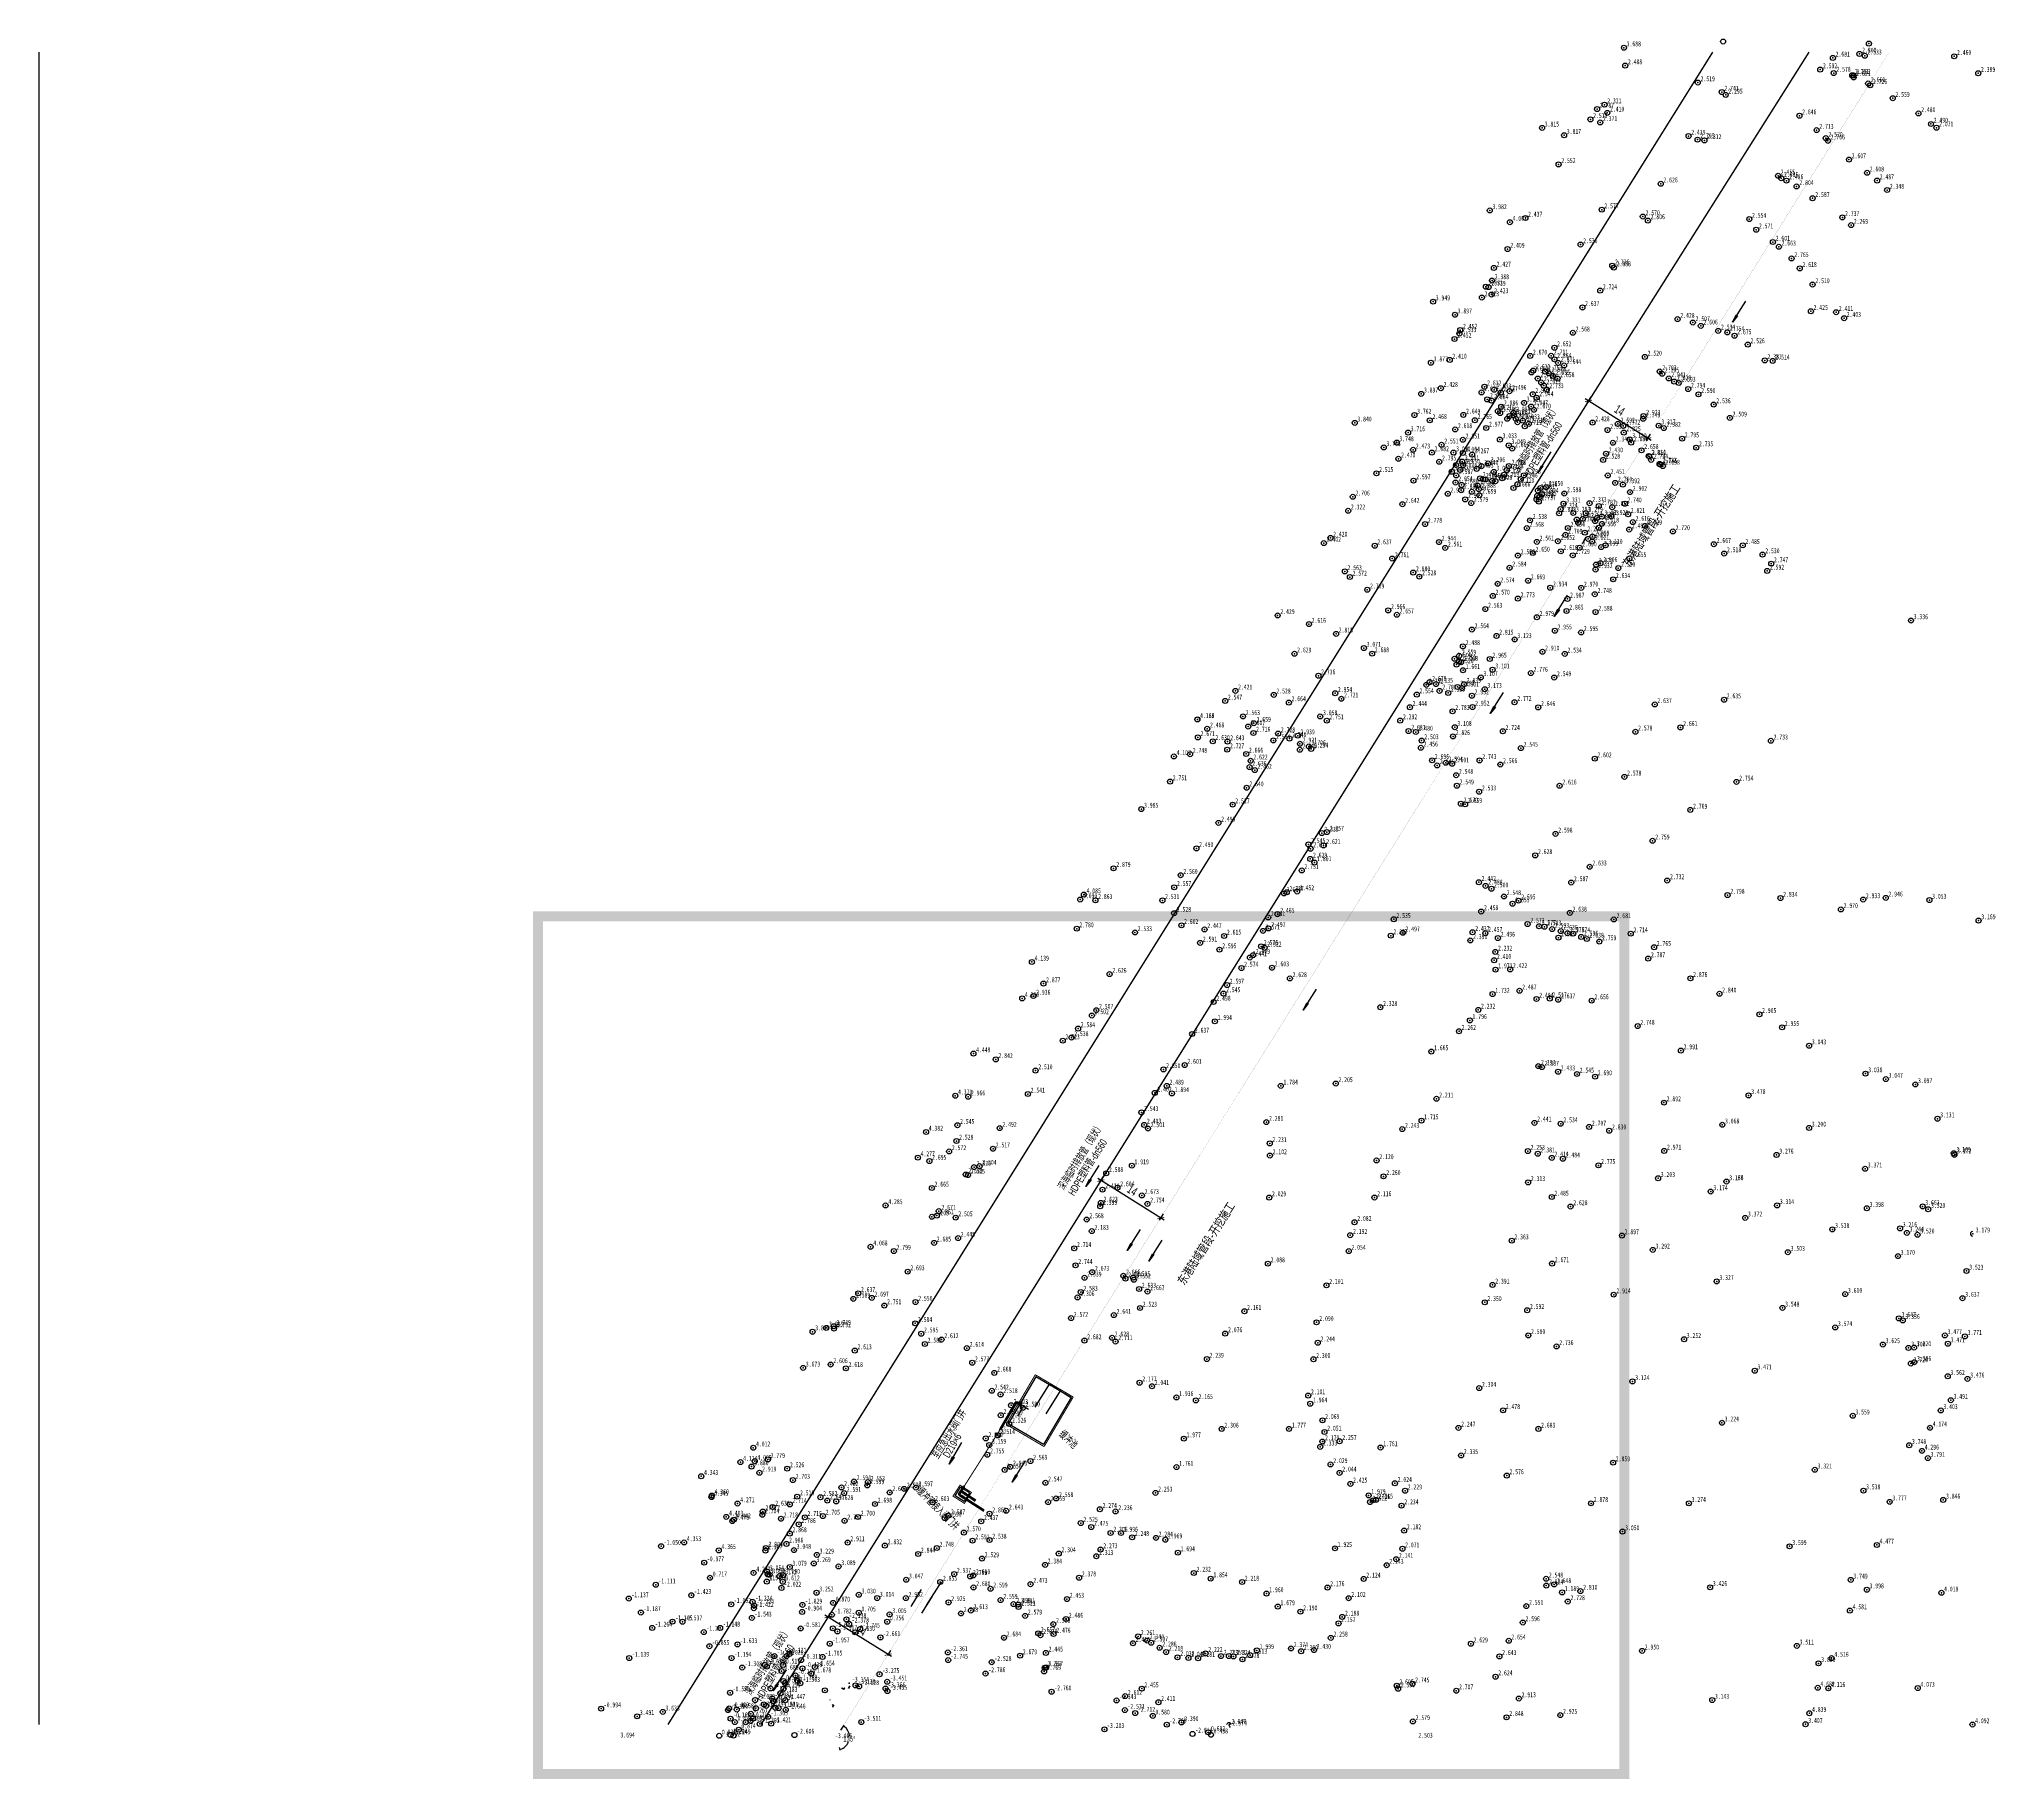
# Model space of a CAD drawing. Header units: millimetres. Extents: x 511745 to 512135, y 2388367 to 2388715.
import ezdxf
from ezdxf.enums import TextEntityAlignment as Align

# ---------------------------------------------------------------- set-up
doc = ezdxf.new("R2010")
doc.units = ezdxf.units.MM
doc.header["$LTSCALE"] = 1000
doc.linetypes.add('DASH', pattern=[0.35, 0.25, -0.1])
doc.linetypes.add('DOTE', pattern=[2.42, 2, -0.2, 0.02, -0.2])
for name, color, linetype in [('0临时排放管线', 5, 'Continuous'), ('AXIS', 7, 'Continuous'), ('DIM_SYMB', 3, 'Continuous'), ('GPSCOMMON', 7, 'Continuous'), ('he-设备', 6, 'Continuous'), ('he-说明', 4, 'Continuous'), ('he-轴线', 8, 'DOTE'), ('坐标标注', 7, 'Continuous'), ('新地形图', 3, 'Continuous'), ('管道线侧标注', 7, 'Continuous')]:
    doc.layers.add(name, color=color, linetype=linetype)
doc.layers.add('he-外墙', color=2, linetype='Continuous', lineweight=30)
doc.layers.add('he-管道', color=1, linetype='Continuous', lineweight=50)
doc.layers.add('道路中线_未命名道路', color=7, linetype='Continuous', plot=False)
doc.styles.add('BZWB', font='', dxfattribs={"height": 8})
doc.styles.add('he-238', font='fsdb_e.shx', dxfattribs={"width": 0.707, "bigfont": 'tjhzf.shx'})
doc.styles.get("Standard").update_dxf_attribs({"font": 'fsdb_e.shx', "width": 0.707, "bigfont": 'tjhzf.shx'})
doc.styles.add('ym-hs', font='fsdb_e.shx', dxfattribs={"width": 0.7, "bigfont": 'tjhzf.shx'})
doc.styles.get('BZWB').set_extended_font_data('SimSun')
doc.dimstyles.get("Standard").update_dxf_attribs({"dimtxt": 0.18, "dimasz": 0.18, "dimexe": 0.18, "dimexo": 0.0625, "dimgap": 0.09, "dimtad": 0, "dimtih": 1, "dimtoh": 1, "dimdec": 4, "dimzin": 0, "dimdsep": 46, "dimtxsty": 'Standard', "dimcen": 0.09, "dimadec": 0, "dimazin": 0, "dimtfac": 1, "dimtdec": 4, "dimtofl": 0, "dimtmove": 0, "dimatfit": 3, "dimfxl": 1, "dimtolj": 1, "dimtzin": 0, "dimarcsym": 0})
doc.dimstyles.new('ym-1', dxfattribs={"dimscale": 0.5, "dimtxt": 3.5, "dimasz": 2, "dimexe": 2, "dimexo": 2.5, "dimgap": 0.8, "dimtad": 2, "dimdec": 0, "dimzin": 0, "dimdsep": 46, "dimtxsty": 'ym-hs', "dimblk": 'ARCHTICK', "dimcen": 0.09, "dimdle": 1.5, "dimadec": 0, "dimazin": 0, "dimtfac": 1, "dimtdec": 0, "dimtofl": 0, "dimtmove": 2, "dimatfit": 3, "dimldrblk": 'ARCHTICK', "dimfxl": 1, "dimfxlon": 1, "dimtolj": 1, "dimtzin": 0, "dimarcsym": 1})

# ---------------------------------------------------------------- blocks, each defined once
blk = doc.blocks.new('*D10')
at = {"layer": 'Defpoints', "color": 0, "linetype": 'Continuous', "transparency": 16777216}
for p in [(511904.13, 2388374.93), (511904.13, 2388374.93), (511904.6, 2388372.87), (511904.71, 2388375.87), (511906.62, 2388375.51)]:
    blk.add_point(p, dxfattribs=at)
at = {"layer": '道路中线_未命名道路', "color": 0, "linetype": 'Continuous', "lineweight": -2, "transparency": 16777216}
for p, q in [((511904.96, 2388376.26), (511905.58, 2388377.26)), ((511904.61, 2388372.81), (511904.73, 2388372.26))]:
    blk.add_line(p, q, dxfattribs=at)
for start, end in [(3.6339, 53.9816), (286.7596, 336.5511)]:
    blk.add_arc((511904.13, 2388374.93), 2.56, start, end, dxfattribs=at)
at = {"layer": '道路中线_未命名道路', "color": 0, "linetype": 'Continuous', "transparency": 16777216}
for points in [[(511905.62, 2388376.98), (511905.65, 2388377.03), (511905.48, 2388377.1)], [(511904.88, 2388372.46), (511904.86, 2388372.51), (511904.69, 2388372.44)]]:
    blk.add_solid(points, dxfattribs=at)
at = {"layer": '道路中线_未命名道路', "color": 0, "linetype": 'Continuous', "transparency": 16777216, "insert": (511906.65, 2388374.51), "char_height": 1, "attachment_point": 5}
blk.add_mtext('\\A1;135°', dxfattribs=at)
blk = doc.blocks.new('_ARCHTICK')
at = {"color": 0, "linetype": 'ByBlock', "const_width": 0.15}
blk.add_lwpolyline([(-0.5, -0.5), (0.5, 0.5)], dxfattribs=at)
blk = doc.blocks.new('*D11')
at = {"color": 0, "linetype": 'Continuous', "lineweight": -2, "transparency": 16777216}
for p, q in [((512066.99, 2388634.28), (512053.83, 2388642.59)), ((512054.2, 2388641.76), (512055, 2388643.03)), ((512066.09, 2388634.26), (512066.89, 2388635.53))]:
    blk.add_line(p, q, dxfattribs=at)
at = {"layer": 'Defpoints', "color": 0, "linetype": 'Continuous', "transparency": 16777216}
for p in [(512054.46, 2388642.19), (512053.47, 2388640.61), (512065.36, 2388633.1)]:
    blk.add_point(p, dxfattribs=at)
at = {"color": 0, "linetype": 'Continuous', "lineweight": -2, "transparency": 16777216}
for p, rotation in [((512054.46, 2388642.19), 147.7411296620477), ((512066.36, 2388634.68), 327.7411296620476)]:
    blk.add_blockref('_ARCHTICK', p, dxfattribs=dict(at, rotation=rotation))
at = {"color": 0, "linetype": 'Continuous', "transparency": 16777216, "insert": (512060.68, 2388640.31), "char_height": 1.75, "attachment_point": 5, "rotation": 327.7411}
blk.add_mtext('\\A1;14', dxfattribs=at)
blk = doc.blocks.new('*D12')
at = {"color": 0, "linetype": 'Continuous', "lineweight": -2, "transparency": 16777216}
for p, q in [((511969.59, 2388478.33), (511956.31, 2388486.62)), ((511956.68, 2388485.8), (511957.47, 2388487.07)), ((511968.68, 2388478.3), (511969.48, 2388479.57))]:
    blk.add_line(p, q, dxfattribs=at)
at = {"layer": 'Defpoints', "color": 0, "linetype": 'Continuous', "transparency": 16777216}
for p in [(511956.94, 2388486.22), (511955.16, 2388483.37), (511967.16, 2388475.87)]:
    blk.add_point(p, dxfattribs=at)
at = {"color": 0, "linetype": 'Continuous', "lineweight": -2, "transparency": 16777216}
for p, rotation in [((511956.94, 2388486.22), 148.0083748170809), ((511968.95, 2388478.72), 328.0083748170809)]:
    blk.add_blockref('_ARCHTICK', p, dxfattribs=dict(at, rotation=rotation))
at = {"color": 0, "linetype": 'Continuous', "transparency": 16777216, "insert": (511963.24, 2388484.28), "char_height": 1.75, "attachment_point": 5, "rotation": 328.0084}
blk.add_mtext('\\A1;14', dxfattribs=at)
blk = doc.blocks.new('*D13')
at = {"color": 0, "linetype": 'Continuous', "lineweight": -2, "transparency": 16777216}
for p, q in [((511902.29, 2388398.74), (511902.93, 2388399.75)), ((511915.05, 2388391), (511901.76, 2388399.3)), ((511914.31, 2388391.23), (511914.94, 2388392.25))]:
    blk.add_line(p, q, dxfattribs=at)
at = {"layer": 'Defpoints', "color": 0, "linetype": 'Continuous', "transparency": 16777216}
for p in [(511901.63, 2388397.68), (511902.4, 2388398.91), (511913.65, 2388390.17)]:
    blk.add_point(p, dxfattribs=at)
at = {"color": 0, "linetype": 'Continuous', "lineweight": -2, "transparency": 16777216}
for p, rotation in [((511902.4, 2388398.91), 148.0083748170828), ((511914.41, 2388391.4), 328.0083748170828)]:
    blk.add_blockref('_ARCHTICK', p, dxfattribs=dict(at, rotation=rotation))
at = {"color": 0, "linetype": 'Continuous', "transparency": 16777216, "insert": (511909.08, 2388396.24), "char_height": 1.75, "attachment_point": 5, "rotation": 328.0084}
blk.add_mtext('\\A1;14', dxfattribs=at)
blk = doc.blocks.new('箭头1')
h = blk.add_hatch(color=0)
h.paths.add_polyline_path([(7.5, 0), (2.5, 0.5), (2.5, 0)])
h.paths.add_polyline_path([(7.5, 0), (2.5, 0), (2.5, -0.5)])
at = {"color": 0}
for p, q in [((7.5, 0), (-7.5, 0)), ((2.5, 0), (2.5, 0.5)), ((2.5, 0.5), (7.5, 0)), ((7.5, 0), (2.5, -0.5)), ((2.5, -0.5), (2.5, 0))]:
    blk.add_line(p, q, dxfattribs=at)
blk = doc.blocks.new('fr')
at = {"layer": 'DIM_SYMB', "color": 8, "const_width": 0.0133}
for points in [[(512607.93, 2388314.19, 1), (512607.93, 2388314.21, 1)], [(512609.11, 2388306.51, 1), (512609.1, 2388306.5, 1)]]:
    blk.add_lwpolyline(points, format="xyb", close=True, dxfattribs=at)
at = {"layer": 'DIM_SYMB', "color": 8}
blk.add_lwpolyline([(512611.23, 2388307.31), (512609.52, 2388307.31), (512609.1, 2388306.51)], dxfattribs=at)
blk.add_lwpolyline([(512614.58, 2388306.39, 0, 0, 0), (512615.9, 2388306.39, 0, 0, 0), (512616.18, 2388306.39, 0, 0.08, 0), (512615.88, 2388306.39, 0, 0, 0)], format="xyseb", dxfattribs=at)
at = {"layer": 'he-外墙', "color": 7}
for p, q in [((512602.63, 2388314.64), (512602.63, 2388306.44)), ((512602.63, 2388314.64), (512613.53, 2388314.64)), ((512613.53, 2388314.64), (512613.53, 2388306.44)), ((512602.63, 2388306.44), (512613.53, 2388306.44))]:
    blk.add_line(p, q, dxfattribs=at)
at = {"layer": 'he-外墙', "color": 7, "const_width": 0.2, "flags": 128}
for points in [[(512602.33, 2388314.94), (512602.33, 2388306.14)], [(512602.33, 2388314.94), (512613.83, 2388314.94)], [(512613.83, 2388314.94), (512613.83, 2388306.14)], [(512602.33, 2388306.14), (512613.83, 2388306.14)]]:
    blk.add_lwpolyline(points, dxfattribs=at)
at = {"layer": 'he-管道', "color": 8, "ltscale": 0.4}
for p, q in [((512608.63, 2388306.29), (512608.73, 2388306.29)), ((512608.73, 2388306.44), (512608.73, 2388306.14)), ((512608.83, 2388306.74), (512608.83, 2388305.94)), ((512609.03, 2388306.74), (512609.03, 2388305.94)), ((512609.13, 2388306.44), (512609.13, 2388306.14)), ((512609.23, 2388306.29), (512609.13, 2388306.29)), ((512609.23, 2388305.74), (512615.23, 2388305.74)), ((512609.23, 2388305.54), (512615.23, 2388305.54))]:
    blk.add_line(p, q, dxfattribs=at)
blk.add_circle((512608.93, 2388306.74), 0.1, dxfattribs=at)
for radius in [0.4, 0.2]:
    blk.add_arc((512609.23, 2388305.94), radius, 180, 270, dxfattribs=at)
at = {"layer": 'he-说明', "color": 8}
blk.add_lwpolyline([(512609.05, 2388306.79), (512609.1, 2388306.79), (512609.1, 2388306.44), (512609.05, 2388306.44)], close=True, dxfattribs=at)
blk.add_ellipse((512615.23, 2388305.59), major_axis=(0, -0.05), ratio=0.534284, dxfattribs=at)
blk.add_ellipse((512615.23, 2388305.69), major_axis=(0, -0.05), ratio=0.534284, start_param=0, end_param=3.141593, dxfattribs=at)
at = {"layer": 'he-轴线', "color": 8, "ltscale": 0.4}
blk.add_line((512608.53, 2388306.74), (512609.33, 2388306.74), dxfattribs=at)
blk.add_lwpolyline([(512615.55, 2388305.64), (512609.23, 2388305.64, -0.414214), (512608.93, 2388305.94), (512608.93, 2388308.44)], format="xyb", dxfattribs=at)
at = {"layer": 'DIM_SYMB', "color": 8, "style": 'he-238', "width": 0.707}
for s, height, p in [('03S402-110', 0.35, (512609.49, 2388306.91)), ('固定托架', 0.359, (512609.9, 2388307.44)), ('至应急出水阀门井', 0.359, (512614.26, 2388305.9)), ('D217', 0.35, (512614.7, 2388306.46)), ('×', 0.359, (512615.42, 2388306.46)), ('6', 0.35, (512615.67, 2388306.46))]:
    blk.add_text(s, height=height, dxfattribs=at).set_placement(p)

msp = doc.modelspace()

# ---------------------------------------------------------------- linework, layer by layer
for points in [[(511744.6, 2388377.41), (511744.6, 2388711.96)], [(512053.6, 2388614.27), (512054.02, 2388614.95)], [(512053.6, 2388614.27), (512053.18, 2388613.59)], [(511943.82, 2388440.9), (511946.69, 2388445.53), (511948.89, 2388444.16)], [(511945.99, 2388439.54), (511948.89, 2388444.16)], [(511947.79, 2388444.84), (511951.26, 2388442.66)], [(511921.03, 2388404.43), (511918.92, 2388401.03)], [(511921.03, 2388404.43), (511919.98, 2388402.73)], [(511922.16, 2388401.37), (511925.05, 2388405.99)], [(511923.22, 2388403.07), (511921.09, 2388399.68)], [(511923.22, 2388403.07), (511922.16, 2388401.37)]]:
    msp.add_lwpolyline(points)
at = {"color": 8, "linetype": 'Continuous', "const_width": 0.02, "elevation": 0, "flags": 128}
for points in [[(512079.24, 2388711.96), (511870.3, 2388377.41)], [(512114.59, 2388711.96), (511905.59, 2388377.41)]]:
    msp.add_lwpolyline(points, dxfattribs=at)
at = {"color": 2, "const_width": 2}
msp.add_lwpolyline([(511844.41, 2388539.07), (512061.63, 2388539.07), (512061.63, 2388367.53), (511844.41, 2388367.53)], close=True, dxfattribs=at)
at = {"color": 7, "linetype": 'Continuous', "const_width": 0.2, "flags": 128}
msp.add_lwpolyline([(511941.57, 2388440.99), (511940.27, 2388441.87), (511929.56, 2388424.99)], dxfattribs=at)
at = {"layer": '0临时排放管线', "color": 5, "linetype": 'DASH', "ltscale": 8}
msp.add_lwpolyline([(512098.5, 2388711.96), (512045.37, 2388627.78), (511888.97, 2388377.41)], dxfattribs=at)
at = {"layer": 'AXIS'}
for p, q in [((512079.24, 2388711.96), (511895.41, 2388417.56)), ((511895.41, 2388417.56), (511870.33, 2388377.41))]:
    msp.add_line(p, q, dxfattribs=at)
at = {"layer": 'he-外墙'}
for p, q in [((511927.82, 2388423.19), (511928.9, 2388424.87)), ((511929.59, 2388422.06), (511927.82, 2388423.19)), ((511930.67, 2388423.74), (511928.9, 2388424.87)), ((511930.67, 2388423.74), (511929.59, 2388422.06))]:
    msp.add_line(p, q, dxfattribs=at)
at = {"layer": 'he-外墙', "const_width": 0.2, "elevation": 0, "flags": 128}
msp.add_lwpolyline([(511928.78, 2388425.29), (511931.06, 2388423.84), (511929.65, 2388421.65), (511927.38, 2388423.11)], close=True, dxfattribs=at)
at = {"layer": 'he-管道', "color": 8, "ltscale": 0.4}
for p, q in [((511928.79, 2388424.02, 0), (511928.62, 2388423.74, 0)), ((511928.99, 2388423.02, 0), (511928.74, 2388423.19, 0)), ((511928.96, 2388423.91, 0), (511928.78, 2388423.63, 0)), ((511928.79, 2388424.02, 0), (511929.53, 2388425.16, 0)), ((511929.1, 2388423.19, 0), (511928.85, 2388423.35, 0)), ((511929.42, 2388423.7, 0), (511929, 2388423.97, 0)), ((511929.11, 2388424.13, 0), (511929.7, 2388425.05, 0)), ((511929.53, 2388423.87, 0), (511929.11, 2388424.13, 0)), ((511929.16, 2388424.67, 0), (511929.32, 2388424.92, 0)), ((511929.42, 2388424.53, 0), (511929.58, 2388424.78, 0)), ((511931.82, 2388422.12), (511929.85, 2388423.42, 0)), ((511931.97, 2388422.3, 0), (511929.96, 2388423.59, 0)), ((511933.52, 2388420.12), (511929.42, 2388422.75, 0)), ((511933.62, 2388420.3), (511929.52, 2388422.92, 0)), ((511930.06, 2388422.28, 0), (511929.8, 2388422.44, 0)), ((511929.9, 2388422.32, 0), (511929.93, 2388422.36, 0)), ((511930.22, 2388422.53, 0), (511929.97, 2388422.69, 0)), ((511930.12, 2388422.66, 0), (511930.09, 2388422.61, 0)), ((511906.66, 2388384.66, 0), (511906.4, 2388384.83, 0)), ((511906.5, 2388384.7, 0), (511906.53, 2388384.75, 0)), ((511906.82, 2388384.92, 0), (511906.57, 2388385.08, 0)), ((511906.72, 2388385.04, 0), (511906.69, 2388385, 0))]:
    msp.add_line(p, q, dxfattribs=at)
at = {"layer": 'he-管道', "color": 8, "ltscale": 0.4, "elevation": 0}
for points in [[(511929.48, 2388424.62), (511929.52, 2388424.6)], [(511902.76, 2388382.35), (511902.8, 2388382.32)]]:
    msp.add_lwpolyline(points, dxfattribs=at)
at = {"layer": 'he-管道', "color": 8, "ltscale": 0.4}
for radius in [0.4, 0.2]:
    msp.add_arc((511928.95, 2388423.52, 0), radius, 147.3448, 237.3448, dxfattribs=at)
at = {"layer": 'he-设备', "color": 8, "linetype": 'DOTE', "ltscale": 0.01}
for p, q in [((511929.04, 2388422.94, 0), (511928.91, 2388423.02, 0)), ((511929.04, 2388422.94, 0), (511928.91, 2388423.02, 0)), ((511929.06, 2388422.92, 0), (511928.93, 2388423, 0)), ((511929.2, 2388423.18, 0), (511929.07, 2388423.27, 0)), ((511929.22, 2388423.17, 0), (511929.09, 2388423.25, 0)), ((511929.41, 2388423.04, 0), (511929.29, 2388423.13, 0)), ((511929.43, 2388423.03, 0), (511929.31, 2388423.11, 0)), ((511929.47, 2388423.61, 0), (511929.34, 2388423.69, 0)), ((511929.49, 2388423.6, 0), (511929.36, 2388423.68, 0)), ((511929.58, 2388422.94, 0), (511929.46, 2388423.02, 0)), ((511929.6, 2388422.92, 0), (511929.48, 2388423.01, 0)), ((511929.63, 2388423.86, 0), (511929.5, 2388423.94, 0)), ((511929.65, 2388423.84, 0), (511929.52, 2388423.93, 0)), ((511929.69, 2388423.47, 0), (511929.56, 2388423.55, 0)), ((511929.69, 2388423.47, 0), (511929.56, 2388423.55, 0)), ((511929.71, 2388423.46, 0), (511929.58, 2388423.54, 0)), ((511929.71, 2388423.46, 0), (511929.58, 2388423.54, 0)), ((511929.85, 2388423.72, 0), (511929.72, 2388423.8, 0)), ((511929.86, 2388423.36, 0), (511929.73, 2388423.44, 0)), ((511929.87, 2388423.71, 0), (511929.74, 2388423.79, 0)), ((511929.88, 2388423.35, 0), (511929.75, 2388423.43, 0)), ((511930.01, 2388423.61, 0), (511929.89, 2388423.69, 0)), ((511930.02, 2388423.61, 0), (511929.89, 2388423.69, 0)), ((511930.04, 2388423.6, 0), (511929.91, 2388423.68, 0)), ((511929.26, 2388422.8, 0), (511929.13, 2388422.88, 0)), ((511929.28, 2388422.78, 0), (511929.15, 2388422.86, 0)), ((511929.42, 2388422.69, 0), (511929.3, 2388422.77, 0)), ((511929.44, 2388422.68, 0), (511929.32, 2388422.76, 0)), ((511905.23, 2388384.64, 0), (511905.1, 2388384.72, 0)), ((511905.43, 2388384.51, 0), (511905.3, 2388384.6, 0)), ((511905.45, 2388384.5, 0), (511905.32, 2388384.58, 0)), ((511905.6, 2388384.41, 0), (511905.47, 2388384.49, 0)), ((511905.62, 2388384.39, 0), (511905.49, 2388384.48, 0)), ((511903.42, 2388381.27, 0), (511903.29, 2388381.35, 0)), ((511903.43, 2388380.92, 0), (511903.3, 2388381, 0)), ((511903.44, 2388381.26, 0), (511903.31, 2388381.34, 0)), ((511903.45, 2388380.9, 0), (511903.32, 2388380.98, 0))]:
    msp.add_line(p, q, dxfattribs=at)
at = {"layer": 'he-设备', "color": 8}
for p, q in [((511929.14, 2388423.25, 0), (511928.95, 2388422.96, 0)), ((511929.14, 2388423.25, 0), (511928.95, 2388422.96, 0)), ((511929.14, 2388423.25, 0), (511928.95, 2388422.96, 0)), ((511928.97, 2388422.99, 0), (511928.96, 2388422.97, 0)), ((511928.97, 2388422.95, 0), (511929.16, 2388423.24, 0)), ((511929.16, 2388423.24, 0), (511928.97, 2388422.95, 0)), ((511928.97, 2388422.95, 0), (511929.16, 2388423.24, 0)), ((511929.16, 2388423.24, 0), (511928.97, 2388422.95, 0)), ((511928.99, 2388422.94, 0), (511929.18, 2388423.22, 0)), ((511928.99, 2388422.94, 0), (511929.18, 2388423.22, 0)), ((511929.04, 2388422.99), (511929.03, 2388423)), ((511929.13, 2388423.24, 0), (511929.12, 2388423.22, 0)), ((511929.12, 2388423.22, 0), (511929.14, 2388423.21, 0)), ((511929.15, 2388423.23, 0), (511929.13, 2388423.24, 0)), ((511929.16, 2388423.24, 0), (511929.14, 2388423.25, 0)), ((511929.15, 2388423.16, 0), (511929.14, 2388423.17, 0)), ((511929.18, 2388423.22, 0), (511929.16, 2388423.24, 0)), ((511929.35, 2388423.11, 0), (511929.17, 2388422.82, 0)), ((511929.35, 2388423.11, 0), (511929.17, 2388422.82, 0)), ((511929.35, 2388423.11, 0), (511929.17, 2388422.83, 0)), ((511929.19, 2388422.81, 0), (511929.37, 2388423.1, 0)), ((511929.19, 2388422.81, 0), (511929.37, 2388423.1, 0)), ((511929.37, 2388423.1, 0), (511929.19, 2388422.81, 0)), ((511929.21, 2388422.8, 0), (511929.39, 2388423.08, 0)), ((511929.31, 2388423.05, 0), (511929.3, 2388423.06, 0)), ((511929.35, 2388423.1, 0), (511929.33, 2388423.08, 0)), ((511929.33, 2388423.08, 0), (511929.35, 2388423.07, 0)), ((511929.52, 2388423, 0), (511929.34, 2388422.72, 0)), ((511929.52, 2388423, 0), (511929.34, 2388422.72, 0)), ((511929.37, 2388423.1, 0), (511929.35, 2388423.11, 0)), ((511929.37, 2388423.09, 0), (511929.35, 2388423.1, 0)), ((511929.35, 2388423.07, 0), (511929.37, 2388423.09, 0)), ((511929.36, 2388423.03, 0), (511929.38, 2388422.78, 0)), ((511929.57, 2388423.92, 0), (511929.38, 2388423.64, 0)), ((511929.57, 2388423.92, 0), (511929.38, 2388423.64, 0)), ((511929.38, 2388423.64, 0), (511929.4, 2388423.62, 0)), ((511929.4, 2388423.67, 0), (511929.39, 2388423.65, 0)), ((511929.39, 2388423.65, 0), (511929.41, 2388423.63, 0)), ((511929.4, 2388423.62, 0), (511929.59, 2388423.91, 0)), ((511929.59, 2388423.91, 0), (511929.4, 2388423.62, 0)), ((511929.4, 2388423.62, 0), (511929.42, 2388423.61, 0)), ((511929.41, 2388423.63, 0), (511929.42, 2388423.65, 0)), ((511929.42, 2388423.65, 0), (511929.41, 2388423.63, 0)), ((511929.41, 2388423.63, 0), (511929.43, 2388423.62, 0)), ((511929.42, 2388423.61, 0), (511929.61, 2388423.9, 0)), ((511929.44, 2388423.64, 0), (511929.42, 2388423.65, 0)), ((511929.43, 2388423.62, 0), (511929.44, 2388423.64, 0)), ((511929.48, 2388423.66, 0), (511929.46, 2388423.67, 0)), ((511929.56, 2388423.91, 0), (511929.55, 2388423.9, 0)), ((511929.55, 2388423.9, 0), (511929.57, 2388423.88, 0)), ((511929.58, 2388423.9, 0), (511929.56, 2388423.91, 0)), ((511929.59, 2388423.91, 0), (511929.57, 2388423.92, 0)), ((511929.58, 2388423.83, 0), (511929.57, 2388423.84, 0)), ((511929.6, 2388423.89, 0), (511929.58, 2388423.9, 0)), ((511929.61, 2388423.9, 0), (511929.59, 2388423.91, 0)), ((511929.61, 2388423.9, 0), (511929.59, 2388423.91, 0)), ((511929.78, 2388423.79, 0), (511929.6, 2388423.5, 0)), ((511929.78, 2388423.78, 0), (511929.6, 2388423.5, 0)), ((511929.78, 2388423.78, 0), (511929.6, 2388423.5, 0)), ((511929.6, 2388423.5, 0), (511929.62, 2388423.49, 0)), ((511929.6, 2388423.5, 0), (511929.62, 2388423.49, 0)), ((511929.62, 2388423.53, 0), (511929.61, 2388423.51, 0)), ((511929.62, 2388423.53, 0), (511929.61, 2388423.51, 0)), ((511929.61, 2388423.51, 0), (511929.63, 2388423.5, 0)), ((511929.61, 2388423.51, 0), (511929.63, 2388423.5, 0)), ((511929.62, 2388423.49, 0), (511929.8, 2388423.77, 0)), ((511929.8, 2388423.77, 0), (511929.62, 2388423.49, 0)), ((511929.62, 2388423.49, 0), (511929.8, 2388423.77, 0)), ((511929.8, 2388423.77, 0), (511929.62, 2388423.49, 0)), ((511929.64, 2388423.51, 0), (511929.62, 2388423.53, 0)), ((511929.62, 2388423.49, 0), (511929.64, 2388423.47, 0)), ((511929.64, 2388423.56, 0), (511929.63, 2388423.57, 0)), ((511929.64, 2388423.56, 0), (511929.63, 2388423.57, 0)), ((511929.63, 2388423.5, 0), (511929.64, 2388423.51, 0)), ((511929.63, 2388423.5, 0), (511929.64, 2388423.51, 0)), ((511929.64, 2388423.51, 0), (511929.63, 2388423.5, 0)), ((511929.63, 2388423.5, 0), (511929.65, 2388423.48, 0)), ((511929.64, 2388423.47, 0), (511929.82, 2388423.76, 0)), ((511929.66, 2388423.5, 0), (511929.64, 2388423.51, 0)), ((511929.65, 2388423.48, 0), (511929.66, 2388423.5, 0)), ((511929.68, 2388423.53, 0), (511929.91, 2388423.62, 0)), ((511929.75, 2388423.73, 0), (511929.73, 2388423.73, 0)), ((511929.95, 2388423.68, 0), (511929.77, 2388423.39, 0)), ((511929.95, 2388423.68, 0), (511929.77, 2388423.39, 0)), ((511929.77, 2388423.39, 0), (511929.79, 2388423.38, 0)), ((511929.79, 2388423.42, 0), (511929.78, 2388423.4, 0)), ((511929.78, 2388423.4, 0), (511929.8, 2388423.39, 0)), ((511929.79, 2388423.7, 0), (511929.81, 2388423.45, 0)), ((511929.97, 2388423.66, 0), (511929.79, 2388423.38, 0)), ((511929.97, 2388423.66, 0), (511929.79, 2388423.38, 0)), ((511929.79, 2388423.38, 0), (511929.97, 2388423.66, 0)), ((511929.97, 2388423.66, 0), (511929.79, 2388423.38, 0)), ((511929.79, 2388423.38, 0), (511929.81, 2388423.36, 0)), ((511929.82, 2388423.76, 0), (511929.8, 2388423.77, 0)), ((511929.8, 2388423.39, 0), (511929.81, 2388423.41, 0)), ((511929.81, 2388423.41, 0), (511929.8, 2388423.39, 0)), ((511929.8, 2388423.39, 0), (511929.82, 2388423.37, 0)), ((511929.81, 2388423.36, 0), (511929.99, 2388423.65, 0)), ((511929.81, 2388423.36, 0), (511929.99, 2388423.65, 0)), ((511929.83, 2388423.39, 0), (511929.81, 2388423.41, 0)), ((511929.82, 2388423.37, 0), (511929.83, 2388423.39, 0)), ((511929.99, 2388423.65, 0), (511929.97, 2388423.66, 0)), ((511928.95, 2388422.96, 0), (511928.97, 2388422.95, 0)), ((511928.96, 2388422.97, 0), (511928.98, 2388422.96, 0)), ((511928.97, 2388422.95, 0), (511928.99, 2388422.94, 0)), ((511928.98, 2388422.96, 0), (511928.99, 2388422.98, 0)), ((511928.99, 2388422.98, 0), (511928.98, 2388422.96, 0)), ((511928.98, 2388422.96, 0), (511929, 2388422.95, 0)), ((511929.01, 2388422.97, 0), (511928.99, 2388422.98, 0)), ((511929, 2388422.95, 0), (511929.01, 2388422.97, 0)), ((511929.17, 2388422.82, 0), (511929.19, 2388422.81, 0)), ((511929.19, 2388422.85, 0), (511929.18, 2388422.83, 0)), ((511929.18, 2388422.83, 0), (511929.2, 2388422.82, 0)), ((511929.21, 2388422.89), (511929.19, 2388422.9)), ((511929.19, 2388422.81, 0), (511929.21, 2388422.8, 0)), ((511929.2, 2388422.82, 0), (511929.21, 2388422.84, 0)), ((511929.21, 2388422.84, 0), (511929.2, 2388422.82, 0)), ((511929.2, 2388422.82, 0), (511929.22, 2388422.81, 0)), ((511929.23, 2388422.83, 0), (511929.21, 2388422.84, 0)), ((511929.22, 2388422.81, 0), (511929.23, 2388422.83, 0)), ((511929.25, 2388422.86), (511929.48, 2388422.95)), ((511929.36, 2388422.75, 0), (511929.34, 2388422.73, 0)), ((511929.34, 2388422.73, 0), (511929.36, 2388422.71, 0)), ((511929.34, 2388422.72, 0), (511929.36, 2388422.7, 0)), ((511929.54, 2388422.99, 0), (511929.36, 2388422.7, 0)), ((511929.36, 2388422.7, 0), (511929.54, 2388422.99, 0)), ((511929.54, 2388422.99, 0), (511929.36, 2388422.7, 0)), ((511929.36, 2388422.71, 0), (511929.38, 2388422.73, 0)), ((511929.38, 2388422.73, 0), (511929.36, 2388422.71, 0)), ((511929.36, 2388422.71, 0), (511929.38, 2388422.7, 0)), ((511929.36, 2388422.7, 0), (511929.38, 2388422.69, 0)), ((511929.38, 2388422.69, 0), (511929.56, 2388422.98, 0)), ((511929.4, 2388422.72, 0), (511929.38, 2388422.73, 0)), ((511929.38, 2388422.7, 0), (511929.4, 2388422.72, 0)), ((511929.56, 2388422.98, 0), (511929.54, 2388422.99, 0)), ((511905.15, 2388384.68, 0), (511905.17, 2388384.67, 0)), ((511905.18, 2388384.68, 0), (511905.16, 2388384.7, 0)), ((511905.17, 2388384.67, 0), (511905.18, 2388384.68, 0)), ((511905.21, 2388384.71, 0), (511905.2, 2388384.71, 0)), ((511905.34, 2388384.54, 0), (511905.36, 2388384.53, 0)), ((511905.36, 2388384.57, 0), (511905.35, 2388384.55, 0)), ((511905.35, 2388384.55, 0), (511905.37, 2388384.54, 0)), ((511905.38, 2388384.6, 0), (511905.36, 2388384.61, 0)), ((511905.38, 2388384.56, 0), (511905.36, 2388384.57, 0)), ((511905.37, 2388384.54, 0), (511905.38, 2388384.56, 0)), ((511905.42, 2388384.58, 0), (511905.65, 2388384.66, 0)), ((511905.55, 2388384.45, 0), (511905.54, 2388384.43, 0)), ((511905.54, 2388384.43, 0), (511905.56, 2388384.42, 0)), ((511905.55, 2388384.41, 0), (511905.73, 2388384.7, 0)), ((511905.57, 2388384.44, 0), (511905.55, 2388384.45, 0)), ((511905.71, 2388384.7, 0), (511905.69, 2388384.68, 0)), ((511905.69, 2388384.68, 0), (511905.71, 2388384.67, 0)), ((511905.73, 2388384.69, 0), (511905.71, 2388384.7, 0)), ((511905.71, 2388384.67, 0), (511905.73, 2388384.69, 0)), ((511903.16, 2388381.42, 0), (511903.17, 2388381.44, 0)), ((511903.32, 2388381.28, 0), (511903.3, 2388381.29, 0)), ((511903.35, 2388381.33, 0), (511903.34, 2388381.31, 0)), ((511903.34, 2388381.31, 0), (511903.36, 2388381.3, 0)), ((511903.37, 2388381.32, 0), (511903.35, 2388381.33, 0)), ((511903.38, 2388381.32, 0), (511903.36, 2388381.34, 0)), ((511903.36, 2388381.3, 0), (511903.37, 2388381.32, 0)), ((511903.36, 2388380.93, 0), (511903.38, 2388380.92, 0)), ((511903.38, 2388380.96, 0), (511903.37, 2388380.94, 0)), ((511903.37, 2388380.94, 0), (511903.39, 2388380.93, 0)), ((511903.4, 2388380.95, 0), (511903.38, 2388380.96, 0)), ((511903.39, 2388380.93, 0), (511903.4, 2388380.95, 0))]:
    msp.add_line(p, q, dxfattribs=at)
at = {"layer": 'he-设备', "color": 8, "elevation": 0}
for points in [[(511928.98, 2388422.96), (511928.99, 2388422.98), (511928.97, 2388422.99), (511928.96, 2388422.97)], [(511929.16, 2388423.2), (511929.17, 2388423.21), (511929.15, 2388423.23), (511929.14, 2388423.21)], [(511929.21, 2388422.8), (511929.39, 2388423.09), (511929.37, 2388423.1), (511929.19, 2388422.81)], [(511929.36, 2388422.7), (511929.54, 2388422.99), (511929.52, 2388423), (511929.34, 2388422.72)], [(511929.38, 2388423.06), (511929.39, 2388423.08), (511929.37, 2388423.09), (511929.35, 2388423.07)], [(511929.41, 2388423.63), (511929.42, 2388423.65), (511929.4, 2388423.67), (511929.39, 2388423.65)], [(511929.52, 2388422.96), (511929.54, 2388422.98), (511929.52, 2388422.99), (511929.5, 2388422.98)], [(511929.59, 2388423.87), (511929.6, 2388423.89), (511929.58, 2388423.9), (511929.57, 2388423.88)], [(511929.62, 2388423.49), (511929.8, 2388423.77), (511929.78, 2388423.78), (511929.6, 2388423.5)], [(511929.63, 2388423.5), (511929.64, 2388423.51), (511929.62, 2388423.53), (511929.61, 2388423.51)], [(511929.64, 2388423.47), (511929.82, 2388423.76), (511929.8, 2388423.77), (511929.62, 2388423.49)], [(511929.65, 2388423.48), (511929.66, 2388423.5), (511929.64, 2388423.51), (511929.63, 2388423.5)], [(511929.79, 2388423.74), (511929.8, 2388423.76), (511929.78, 2388423.78), (511929.77, 2388423.76)], [(511929.79, 2388423.38), (511929.97, 2388423.66), (511929.95, 2388423.68), (511929.77, 2388423.39)], [(511929.79, 2388423.38), (511929.97, 2388423.66), (511929.95, 2388423.68), (511929.77, 2388423.39)], [(511929.8, 2388423.39), (511929.81, 2388423.41), (511929.79, 2388423.42), (511929.78, 2388423.4)], [(511929.81, 2388423.73), (511929.82, 2388423.75), (511929.8, 2388423.76), (511929.79, 2388423.74)], [(511929.96, 2388423.64), (511929.97, 2388423.65), (511929.95, 2388423.67), (511929.94, 2388423.65)], [(511929.98, 2388423.62), (511929.99, 2388423.64), (511929.97, 2388423.65), (511929.96, 2388423.64)], [(511929.2, 2388422.82), (511929.21, 2388422.84), (511929.19, 2388422.85), (511929.18, 2388422.83)], [(511929.36, 2388422.71), (511929.38, 2388422.73), (511929.36, 2388422.75), (511929.34, 2388422.73)], [(511929.54, 2388422.95), (511929.56, 2388422.97), (511929.54, 2388422.98), (511929.52, 2388422.96)], [(511905.14, 2388384.67), (511905.16, 2388384.69), (511905.14, 2388384.7), (511905.12, 2388384.68)], [(511905.15, 2388384.68), (511905.16, 2388384.7), (511905.14, 2388384.71), (511905.13, 2388384.69)], [(511905.16, 2388384.66), (511905.18, 2388384.67), (511905.16, 2388384.69), (511905.14, 2388384.67)], [(511905.39, 2388384.53), (511905.4, 2388384.54), (511905.38, 2388384.56), (511905.37, 2388384.54)], [(511905.54, 2388384.43), (511905.55, 2388384.45), (511905.53, 2388384.46), (511905.52, 2388384.44)], [(511905.55, 2388384.41), (511905.56, 2388384.43), (511905.54, 2388384.44), (511905.53, 2388384.42)], [(511903.37, 2388380.94), (511903.38, 2388380.96), (511903.36, 2388380.97), (511903.35, 2388380.95)], [(511903.38, 2388381.28), (511903.39, 2388381.3), (511903.37, 2388381.32), (511903.36, 2388381.3)], [(511903.53, 2388381.19), (511903.54, 2388381.21), (511903.52, 2388381.22), (511903.51, 2388381.2)], [(511903.55, 2388381.19), (511903.56, 2388381.2), (511903.54, 2388381.22), (511903.53, 2388381.2)], [(511903.55, 2388381.18), (511903.56, 2388381.19), (511903.54, 2388381.21), (511903.53, 2388381.19)]]:
    msp.add_lwpolyline(points, close=True, dxfattribs=at)
at = {"layer": 'he-设备', "color": 8}
for centre, start, end in [((511929.17, 2388423.01, 0), 19.0784, 95.6113), ((511929.61, 2388423.71, 0), 199.0784, 275.6113), ((511929.6, 2388423.69, 0), 19.0784, 95.6113), ((511929.18, 2388423.04), 199.0784, 275.6113), ((511905.35, 2388384.75, 0), 199.0784, 275.6113)]:
    msp.add_arc(centre, 0.144, start, end, dxfattribs=at)
at = {"layer": '新地形图', "color": 8}
for centre in [(512061.56, 2388712.84, 3.69), (512081.39, 2388714.07, 2.59), (512110.55, 2388713.66, 2.54), (512061.8, 2388709.26, 2.49), (512100.81, 2388708.46, 2.59), (512103.35, 2388710.8, 2.68), (512103.5, 2388707.77, 2.58), (512108.64, 2388711.6, 2.8), (512109.71, 2388711.22, 2.53), (512127.62, 2388711.12, 2.46), (512076.33, 2388705.87, 2.52), (512081.11, 2388703.97, 2.74), (512107.21, 2388707.33, 2.76), (512107.49, 2388707.29, 2.7), (512107.49, 2388706.89, 2.62), (512110.39, 2388705.68, 2.66), (512110.8, 2388705.31, 2.73), (512132.41, 2388707.72, 2.39), (512056.18, 2388700.57, 2.79), (512057.67, 2388701.44, 2.32), (512081.9, 2388703.39, 2.29), (512115.31, 2388702.74, 2.56), (512045.18, 2388696.8, 3.81), (512054.86, 2388698.5, 2.52), (512056.82, 2388697.89, 2.37), (512058.23, 2388699.8, 2.41), (512096.65, 2388699.23, 2.65), (512100.09, 2388696.35, 2.71), (512120.46, 2388699.68, 2.48), (512122.96, 2388697.58, 2.49), (512124.05, 2388696.83, 2.07), (512049.59, 2388695.33, 3.82), (512074.47, 2388695.17, 2.44), (512076.29, 2388694.45, 2.79), (512077.65, 2388694.3, 2.31), (512101.91, 2388694.75, 2.52), (512102.36, 2388694.21, 2.77), (512048.48, 2388689.5, 2.55), (512106.56, 2388690.45, 2.61), (512068.91, 2388685.62, 2.63), (512092.38, 2388687.21, 2.46), (512093.02, 2388686.73, 2.69), (512094.04, 2388686.24, 2.49), (512096.09, 2388685.08, 2.8), (512110.17, 2388687.81, 2.61), (512112.17, 2388686.25, 2.49), (512114.19, 2388684.37, 2.35), (512057.11, 2388680.44, 2.58), (512099.29, 2388682.72, 2.59), (512034.73, 2388680.28, 3.98), (512038.75, 2388677.94, 4), (512041.84, 2388678.78, 2.44), (512065.33, 2388679.07, 2.57), (512066.34, 2388678.26, 2.81), (512086.63, 2388678.56, 2.55), (512105.23, 2388678.9, 2.74), (512106.99, 2388677.35, 2.27), (512052.87, 2388673.47, 2.54), (512088.01, 2388676.43, 2.57), (512091.35, 2388673.97, 2.6), (512092.54, 2388673.01, 2.66), (512035.56, 2388668.79, 2.43), (512038.29, 2388672.56, 2.41), (512059.22, 2388669.23, 2.78), (512059.54, 2388668.84, 2.89), (512095.09, 2388670.68, 2.77), (512096.72, 2388668.7, 2.62), (512033.94, 2388665.02, 2.85), (512034.49, 2388664.95, 2.72), (512035.17, 2388666.26, 2.39), (512099.29, 2388665.47, 2.51), (512023.38, 2388662.04, 3.95), (512033.16, 2388662.86, 2.41), (512035.07, 2388663.46, 2.42), (512053.24, 2388660.89, 2.64), (512056.8, 2388664.25, 2.72), (512027.77, 2388659.42, 3.9), (512072.29, 2388658.54, 2.43), (512075.34, 2388657.87, 2.51), (512076.93, 2388657.2, 2.61), (512098.94, 2388660.12, 2.42), (512103.99, 2388659.93, 2.41), (512105.57, 2388658.73, 2.4), (512027.66, 2388654.57, 2.45), (512028.65, 2388655.67, 2.53), (512028.82, 2388656.36, 2.45), (512051.34, 2388655.81, 2.57), (512080.42, 2388656.2, 2.53), (512082.23, 2388655.89, 2.75), (512083.67, 2388655.23, 2.67), (512086.32, 2388653.45, 2.53), (512022.96, 2388649.82, 3.88), (512026.71, 2388650.38, 2.41), (512042.81, 2388651.18, 2.67), (512046.99, 2388651.21, 2.71), (512047.64, 2388652.83, 2.65), (512047.66, 2388650.5, 2.86), (512048.39, 2388649.79, 2.83), (512049.59, 2388649.28, 2.64), (512065.75, 2388650.98, 2.52), (512089.73, 2388650.29, 2.38), (512091.3, 2388650.18, 2.51), (512043.07, 2388647.88, 2.65), (512043.42, 2388648.25, 2.62), (512044.31, 2388646.66, 2.75), (512045.01, 2388645.87, 2.91), (512045.53, 2388645.25, 2.97), (512045.82, 2388648.04, 2.75), (512046.55, 2388647.68, 2.97), (512047.37, 2388647.18, 2.9), (512048.27, 2388646.66, 2.66), (512068.7, 2388648.07, 2.7), (512069.2, 2388647.61, 2.71), (512070.51, 2388646.67, 2.94), (512071.62, 2388646.05, 2.83), (512072.5, 2388645.77, 2.59), (512021.02, 2388643.6, 3.9), (512024.95, 2388644.73, 2.43), (512033.07, 2388643.87, 2.68), (512033.65, 2388645.02, 2.63), (512034.22, 2388642.49, 2.9), (512035.05, 2388642.25, 2.88), (512035.6, 2388644.42, 2.53), (512036.91, 2388643.85, 2.53), (512038.66, 2388644.13, 2.5), (512041.58, 2388641.79, 3.12), (512043.31, 2388643.51, 2.99), (512044.08, 2388642.83, 2.94), (512046.11, 2388644.46, 2.73), (512074.41, 2388644.56, 2.79), (512076.46, 2388643.5, 2.59), (512079.5, 2388641.45, 2.54), (512007.71, 2388637.8, 3.84), (512019.65, 2388639.36, 3.76), (512022.73, 2388638.3, 2.47), (512029.44, 2388639.38, 2.65), (512031.76, 2388638.31, 2.77), (512036.36, 2388640.13, 3.21), (512036.8, 2388639.75, 3.29), (512037.01, 2388641.02, 2.89), (512038.22, 2388638.61, 3.17), (512038.66, 2388639.15, 3.01), (512039.46, 2388639.79, 2.95), (512039.51, 2388639.29, 3.23), (512039.95, 2388638.59, 3.06), (512040.28, 2388637.93, 3.08), (512041.33, 2388638.25, 3.03), (512042.53, 2388637.59, 2.62), (512042.98, 2388641.06, 3.05), (512043.57, 2388640.4, 2.67), (512055.29, 2388637.85, 2.43), (512060.33, 2388637.58, 2.59), (512065.4, 2388638.61, 2.75), (512065.47, 2388639.15, 2.92), (512082.75, 2388638.8, 2.51), (512016.12, 2388633.85, 3.75), (512018.38, 2388635.84, 3.72), (512027.81, 2388636.47, 2.62), (512029.36, 2388634.4, 2.85), (512034.01, 2388636.77, 2.98), (512036.75, 2388634.45, 3.03), (512041.72, 2388637.12, 2.72), (512058.27, 2388636.35, 2.33), (512059.36, 2388633.8, 2.35), (512061.43, 2388637.18, 2.77), (512061.52, 2388635.85, 2.83), (512062.7, 2388634.48, 3.12), (512062.99, 2388633.84, 2.69), (512068.5, 2388637.23, 3.32), (512069.53, 2388636.74, 2.98), (512073.18, 2388634.63, 2.79), (512013.52, 2388632.87, 3.77), (512016.45, 2388630.6, 2.47), (512019.39, 2388632.4, 2.47), (512023.15, 2388631.85, 2.68), (512024.62, 2388630, 2.79), (512025.08, 2388633.4, 2.55), (512027.46, 2388631.85, 3.01), (512029.2, 2388630.04, 3.28), (512029.36, 2388631.77, 3.06), (512031.2, 2388631.44, 3.27), (512034.4, 2388629.67, 3.21), (512038.52, 2388633.29, 3.05), (512039.22, 2388632.66, 2.67), (512057.38, 2388630.38, 2.53), (512057.98, 2388631.62, 2.43), (512065.08, 2388632.3, 2.66), (512066.51, 2388631.16, 2.81), (512066.63, 2388631.07, 2.85), (512066.99, 2388630.39, 2.74), (512076.01, 2388632.83, 2.73), (512012.05, 2388627.7, 2.52), (512019.46, 2388626.23, 2.6), (512027.11, 2388628.02, 3.13), (512027.88, 2388625.86, 2.95), (512027.97, 2388629.36, 3.29), (512028.01, 2388627.27, 2.59), (512028.82, 2388628.38, 2.85), (512029.39, 2388629.34, 2.65), (512032.1, 2388628.58, 2.45), (512032.78, 2388626.69, 2.48), (512033.06, 2388629.12, 3.14), (512033.4, 2388626.5, 2.95), (512033.89, 2388626.47, 3.04), (512035.18, 2388626.21, 2.72), (512035.53, 2388627.99, 3.03), (512035.84, 2388626.13, 2.63), (512037.21, 2388626.71, 2.71), (512037.57, 2388627.42, 3.12), (512038.13, 2388628.36, 3.18), (512038.55, 2388629.17, 2.71), (512040.91, 2388626.56, 3.25), (512041.55, 2388627.28, 2.79), (512058.33, 2388627.27, 2.45), (512059.82, 2388625.79, 2.76), (512068.69, 2388629.58, 2.73), (512068.83, 2388629.44, 2.75), (512069.34, 2388629.15, 2.7), (512007.33, 2388623, 2.71), (512026.32, 2388623.6, 2.93), (512029, 2388624.33, 2.89), (512029.09, 2388625.38, 2.68), (512029.82, 2388622.48, 2.99), (512031.14, 2388624.01, 2.99), (512032.28, 2388625.26, 2.56), (512032.53, 2388624.54, 2.89), (512032.63, 2388623.33, 2.66), (512039.44, 2388624.77, 2.67), (512040.24, 2388625.51, 3.11), (512044.07, 2388622.48, 2.83), (512044.22, 2388623.19, 3.36), (512044.36, 2388624.26, 3.29), (512044.52, 2388622.05, 2.74), (512044.69, 2388622.97, 3.33), (512044.84, 2388624.77, 2.88), (512045.11, 2388623.51, 3.32), (512046.01, 2388624.93, 2.65), (512049.63, 2388623.66, 2.6), (512061.35, 2388625.44, 3.39), (512062.77, 2388623.94, 2.9), (512006.41, 2388620.21, 2.32), (512017.25, 2388621.53, 2.64), (512031.01, 2388621.74, 2.58), (512042.77, 2388618.3, 2.54), (512048.59, 2388619.7, 2.85), (512048.87, 2388620.54, 3.32), (512049.47, 2388621.62, 3.33), (512051.43, 2388619.76, 3.28), (512052.13, 2388618.45, 3.04), (512053.32, 2388618.6, 3.27), (512053.94, 2388619.71, 3.28), (512054.69, 2388621.73, 2.37), (512055.82, 2388618.13, 3.48), (512056.17, 2388618.77, 3.33), (512056.52, 2388621.16, 2.79), (512057.13, 2388619.05, 3.48), (512059.02, 2388619.1, 2.92), (512059.22, 2388620.92, 2.85), (512061.71, 2388621.62, 2.74), (512062.38, 2388619.51, 2.82), (512063.35, 2388617.94, 2.62), (512002.86, 2388614.77, 2.42), (512021.79, 2388617.55, 2.78), (512042.15, 2388616.74, 2.57), (512044.14, 2388613.99, 2.56), (512048.36, 2388614.12, 2.65), (512049.86, 2388615.38, 2.71), (512050.34, 2388616.76, 2.65), (512052.42, 2388617.79, 2.74), (512053.72, 2388615.83, 2.29), (512054.41, 2388614.59, 2.71), (512055.19, 2388614.06, 3.12), (512055.25, 2388615.01, 2.9), (512056.55, 2388616.82, 3.57), (512057.17, 2388617.59, 3.32), (512062.6, 2388616.45, 2.5), (512065.77, 2388617.18, 2.53), (512071.35, 2388616.07, 2.72), (512001.56, 2388613.73, 2.4), (512011.71, 2388613.22, 2.64), (512015.22, 2388610.65, 2.76), (512024.57, 2388613.95, 2.94), (512025.81, 2388612.79, 2.56), (512040.36, 2388611.25, 2.56), (512043.34, 2388611.76, 2.65), (512048.92, 2388612.09, 2.62), (512051.33, 2388611.29, 2.73), (512052.7, 2388612.81, 2.69), (512057.02, 2388612.94, 3.1), (512057.89, 2388613.29, 3.11), (512062.65, 2388610.67, 2.65), (512079.55, 2388613.52, 2.67), (512081.62, 2388611.65, 2.52), (512085.32, 2388613.29, 2.48), (512089.28, 2388611.44, 2.53), (512005.74, 2388608.08, 2.56), (512006.75, 2388606.96, 2.57), (512019.42, 2388607.84, 2.88), (512020.64, 2388607.03, 2.53), (512038.69, 2388608.8, 2.58), (512042.39, 2388606.22, 2.67), (512055.88, 2388608.46, 2.93), (512055.99, 2388609.44, 2.97), (512056.85, 2388609.71, 2.91), (512059.4, 2388606.49, 2.63), (512060.43, 2388608.75, 2.58), (512090.2, 2388608.17, 2.59), (512091.01, 2388609.63, 2.75), (512010.23, 2388604.41, 2.77), (512035.33, 2388603.17, 2.57), (512036.3, 2388605.6, 2.57), (512040.35, 2388602.64, 2.77), (512046.82, 2388604.81, 2.93), (512050.25, 2388602.58, 2.99), (512053.01, 2388604.79, 2.97), (512055.73, 2388603.52, 2.75), (511992.3, 2388599.27, 2.43), (512014.42, 2388600.28, 2.97), (512016.14, 2388599.4, 2.66), (512033.83, 2388600.55, 2.56), (512044.16, 2388598.9, 2.98), (512050.07, 2388600.16, 2.87), (512055.89, 2388599.95, 2.59), (511998.57, 2388597.54, 2.62), (512003.98, 2388595.59, 2.81), (512031.15, 2388596.45, 2.56), (512036.07, 2388595.17, 2.81), (512039.7, 2388594.46, 3.12), (512047.74, 2388596.21, 2.96), (512052.99, 2388595.87, 2.6), (512118.96, 2388598.25, 3.34), (511995.66, 2388591.6, 2.63), (512009.56, 2388592.74, 3.07), (512011.19, 2388591.63, 2.69), (512027.69, 2388590.6, 2.51), (512028.6, 2388591.18, 2.56), (512029.36, 2388593.08, 2.49), (512034.72, 2388590.56, 2.96), (512045.24, 2388592, 2.91), (512049.73, 2388591.58, 2.53), (512000.45, 2388587.21, 2.74), (512028.09, 2388589.43, 1.53), (512028.6, 2388590.04, 2.75), (512028.98, 2388589.92, 2.77), (512029.37, 2388588.31, 1.66), (512032.91, 2388586.87, 3.11), (512035.29, 2388588.41, 3.1), (512042.94, 2388587.73, 2.78), (512047.62, 2388586.85, 2.55), (511983.85, 2388584.19, 2.42), (511991.51, 2388583.39, 2.53), (512003.81, 2388583.7, 2.95), (512020.12, 2388583.43, 2.55), (512022.03, 2388585.38, 2.75), (512022.66, 2388585.9, 2.68), (512023.97, 2388585.54, 2.13), (512024.69, 2388584.19, 2.7), (512026.41, 2388583.76, 2.34), (512028.29, 2388584.96, 2.29), (512029.17, 2388584.73, 2.9), (512029.57, 2388585.52, 2.84), (512031.15, 2388583.21, 2.93), (512033.73, 2388584.52, 3.17), (511981.81, 2388582.17, 2.55), (511985.37, 2388579.07, 2.56), (511994.54, 2388581.84, 2.66), (512000.83, 2388579.06, 3.06), (512005.04, 2388582.6, 2.72), (512018.76, 2388580.9, 2.44), (512027.29, 2388580.09, 2.78), (512031.26, 2388580.95, 2.95), (512039.67, 2388581.9, 2.77), (512044.42, 2388580.88, 2.65), (512067.71, 2388581.46, 2.64), (512081.57, 2388582.41, 2.63), (511976.24, 2388578.46, 4.19), (511976.26, 2388578.48, 4.19), (511976.36, 2388574.88, 2.67), (511978.23, 2388576.6, 2.47), (511986.43, 2388577.05, 2.61), (511987.45, 2388575.75, 2.72), (511987.55, 2388577.71, 2.66), (511992.4, 2388575.64, 2.73), (511996.33, 2388575.22, 2.94), (512002.11, 2388578.22, 2.75), (512016.82, 2388578.24, 2.29), (512018.49, 2388576.14, 2.63), (512019.94, 2388575.95, 2.48), (512027.37, 2388575.08, 2.83), (512027.71, 2388576.91, 3.11), (512037.34, 2388576.1, 2.72), (512063.85, 2388575.99, 2.58), (512072.85, 2388576.88, 2.66), (511971.56, 2388571.06, 4.11), (511974.79, 2388571.52, 2.75), (511979.32, 2388574.09, 2.63), (511982.22, 2388572.42, 2.73), (511982.26, 2388574.03, 2.64), (511986.01, 2388571.56, 2.67), (511991.44, 2388574.27, 2.55), (511994.65, 2388574.64, 2.74), (511996.75, 2388572.4, 2.55), (511996.77, 2388573.6, 2.92), (511998.56, 2388573.06, 2.71), (511999.03, 2388572.57, 2.29), (512020.94, 2388572.79, 2.46), (512021.1, 2388574.24, 2.5), (512040.95, 2388572.73, 2.54), (512090.94, 2388574.19, 2.73), (511986.69, 2388568.93, 2.64), (511986.9, 2388570.19, 2.62), (511987.72, 2388568.33, 2.46), (512023.19, 2388570.29, 2.7), (512024.2, 2388569.26, 2.55), (512025.93, 2388569.79, 2.59), (512027.18, 2388569.61, 2.6), (512028.01, 2388567.32, 2.55), (512032.67, 2388570.28, 2.74), (512036.83, 2388569.45, 2.57), (512055.71, 2388570.62, 2.6), (511970.79, 2388566.03, 2.75), (511986.1, 2388564.81, 2.64), (512028.15, 2388565.21, 2.55), (512032.6, 2388564, 2.53), (512048.69, 2388565.19, 2.62), (512061.64, 2388566.98, 2.58), (512084.06, 2388565.98, 2.75), (511965.04, 2388560.54, 3.98), (511983.3, 2388561.42, 2.52), (512028.96, 2388561.6, 2.67), (512029.8, 2388561.49, 2.66), (512074.83, 2388560.36, 2.77), (511980.46, 2388557.78, 2.5), (512001.11, 2388555.74, 2.33), (512002.16, 2388555.94, 2.26), (512047.87, 2388555.58, 2.6), (511976.05, 2388552.67, 2.49), (511998.45, 2388553.47, 2.54), (511998.88, 2388552.6, 2.67), (512001.48, 2388553.27, 2.62), (512067.29, 2388554.19, 2.76), (511959.49, 2388548.68, 2.88), (511997.12, 2388548.26, 2.75), (511998.83, 2388550.57, 2.63), (511999.65, 2388549.85, 1.8), (512043.82, 2388551.27, 2.63), (512054.7, 2388548.99, 2.63), (511971.62, 2388544.88, 2.56), (511972.9, 2388547.31, 2.56), (511993.57, 2388543.67, 2.65), (511994.13, 2388543.89, 2.74), (511996.2, 2388544.04, 1.45), (512032.56, 2388545.89, 2.44), (512033.89, 2388545.18, 2.49), (512035.04, 2388544.6, 2.5), (512051.01, 2388545.84, 2.59), (512070.22, 2388546.24, 2.73), (511952.82, 2388542.44, 4.09), (511953.55, 2388543.43, 4.08), (511955.86, 2388542.28, 2.86), (511969.25, 2388542.27, 2.53), (512033.02, 2388540.04, 2.46), (512037.57, 2388543.06, 2.55), (512039.28, 2388541.6, 2.56), (512040.48, 2388542.21, 2.6), (512050.74, 2388539.77, 2.64), (512082.29, 2388543.34, 2.8), (512092.86, 2388542.73, 2.83), (512104.95, 2388540.46, 2.97), (512109.4, 2388542.44, 2.93), (512113.91, 2388542.78, 2.95), (512122.64, 2388542.34, 3.05), (511952.12, 2388536.61, 2.78), (511963.77, 2388535.85, 2.53), (511971.58, 2388539.71, 2.53), (511973.05, 2388537.28, 2.6), (511977.68, 2388536.46, 2.45), (511989.37, 2388536.18, 2.57), (511990.41, 2388538.85, 2.48), (511990.47, 2388536.67, 2.5), (511992.27, 2388539.54, 2.46), (512015.52, 2388538.49, 2.54), (512031.27, 2388535.9, 2.44), (512042.29, 2388537.53, 2.57), (512044.57, 2388537.09, 2.58), (512045.64, 2388537, 2.58), (512047.19, 2388536.52, 2.59), (512048.91, 2388536.12, 2.64), (512059.53, 2388538.45, 2.68), (512132.47, 2388538.23, 3.17), (511976.79, 2388533.77, 2.59), (511980.67, 2388532.42, 2.6), (511981.6, 2388535.15, 2.62), (511988.99, 2388533.08, 2.58), (511989.69, 2388532.77, 2.32), (512014.91, 2388535.21, 2.36), (512017.33, 2388535.79, 2.5), (512030.83, 2388534.25, 2.39), (512033.84, 2388535.7, 2.46), (512035.83, 2388531.96, 2.23), (512036.36, 2388534.74, 2.5), (512048.44, 2388534.81, 2.63), (512050.26, 2388535.71, 2.57), (512051.4, 2388535.62, 2.57), (512053.01, 2388534.96, 2.6), (512054.14, 2388534.55, 2.64), (512056.63, 2388534.03, 2.76), (512062.93, 2388535.61, 2.71), (512067.58, 2388532.9, 2.77), (511943.16, 2388529.95, 4.14), (511985.06, 2388528.74, 2.57), (511986.75, 2388530.84, 2.44), (511987.38, 2388531.31, 2.61), (511991.17, 2388528.8, 2.6), (512035.6, 2388530.3, 2.41), (512035.88, 2388528.41, 1.97), (512038.81, 2388528.47, 2.42), (512066.41, 2388530.63, 2.79), (511945.45, 2388525.62, 2.88), (511958.7, 2388527.52, 2.63), (511982.18, 2388525.34, 2.6), (511994.75, 2388526.65, 2.63), (512040.67, 2388524.18, 2.49), (512074.85, 2388526.68, 2.88), (511941.21, 2388522.66, 4.2), (511943.46, 2388523.14, 2.94), (511956.04, 2388520.31, 2.51), (511979.5, 2388521.95, 2.5), (511981.45, 2388523.63, 2.54), (512012.84, 2388520.89, 2.33), (512032.43, 2388520.36, 2.23), (512035.29, 2388523.53, 1.73), (512044.07, 2388522.54, 2.49), (512046.72, 2388522.62, 2.52), (512048.42, 2388522.4, 2.64), (512055.1, 2388522.21, 2.66), (512080.66, 2388523.58, 2.84), (511952.38, 2388516.63, 2.58), (511955.15, 2388519.24, 2.5), (511979.76, 2388518.08, 1.99), (512030.74, 2388518.27, 1.8), (512064.3, 2388517.13, 2.75), (512088.64, 2388519.48, 2.9), (512093.18, 2388516.88, 2.96), (511949.33, 2388514.21, 2.52), (511951.08, 2388514.84, 2.54), (511975.2, 2388515.54, 2.64), (512028.57, 2388516.09, 2.26), (512098.59, 2388513.2, 3.04), (511931.47, 2388511.62, 4.45), (511935.94, 2388510.46, 2.84), (511969.46, 2388508.46, 2.65), (511973.7, 2388509.33, 2.6), (512023.03, 2388512.02, 1.67), (512044.43, 2388509.12, 2.4), (512045.16, 2388508.92, 2.39), (512072.95, 2388512.22, 2.99), (511943.88, 2388508.22, 2.51), (511970.13, 2388505.16, 2.49), (511992.93, 2388505.17, 1.78), (512003.92, 2388505.64, 2.21), (512048.38, 2388507.99, 2.43), (512052.17, 2388507.54, 2.54), (512055.78, 2388507.01, 2.69), (512109.86, 2388507.61, 3.04), (512113.94, 2388506.52, 3.05), (512119.83, 2388505.45, 3.1), (511927.84, 2388503.19, 4.37), (511930.41, 2388502.99, 2.97), (511942.36, 2388503.54, 2.54), (511967.72, 2388503.75, 2.4), (511971.16, 2388503.66, 1.89), (512024.06, 2388502.58, 2.21), (512069.56, 2388501.81, 2.89), (512086.47, 2388503.26, 3.48), (511928.26, 2388497.3, 2.54), (511965.05, 2388499.86, 2.54), (511965.61, 2388497.36, 2.4), (511990.04, 2388497.91, 2.28), (512021.07, 2388498.21, 1.72), (512043.66, 2388497.77, 2.44), (512048.9, 2388497.6, 2.53), (512054.59, 2388496.95, 2.71), (512081.23, 2388497.38, 3.07), (512098.59, 2388496.75, 3.2), (512124.26, 2388498.6, 3.13), (511921.99, 2388495.94, 4.38), (511928.06, 2388494.14, 2.53), (511936.71, 2388496.71, 2.49), (511966.37, 2388496.64, 2.5), (511990.71, 2388493.66, 2.23), (512017.23, 2388496.52, 2.24), (512058.62, 2388496.19, 2.83), (511920.36, 2388490.81, 4.28), (511922.65, 2388490.13, 2.69), (511926.6, 2388492.04, 2.57), (511932.7, 2388489.11, 2.5), (511935.38, 2388492.59, 2.52), (511963.14, 2388489.2, 1.92), (511990.76, 2388491.23, 2.1), (512012.09, 2388490.24, 2.12), (512042.35, 2388492.12, 2.25), (512044.33, 2388491.59, 2.38), (512047.12, 2388490.77, 2.41), (512049.35, 2388490.59, 2.48), (512056.44, 2388489.27, 2.77), (512069.61, 2388492.16, 2.97), (512092.08, 2388491.35, 3.28), (512127.52, 2388491.68, 3.17), (512127.64, 2388491.4, 3.17), (511929.92, 2388487.44, 2.64), (511930.37, 2388487.33, 2.52), (511931.58, 2388488.91, 2.64), (511958.02, 2388487.67, 2.59), (512013.48, 2388487.07, 2.26), (512042.4, 2388485.86, 2.31), (512068.38, 2388486.68, 3.2), (512082.06, 2388486.03, 3.16), (512082.07, 2388486.03, 3.14), (512109.78, 2388488.58, 3.37), (511913.89, 2388481.24, 4.29), (511923.15, 2388484.74, 2.67), (511956.94, 2388481.75, 2.62), (511957.27, 2388484.4, 2.41), (511960.27, 2388484.8, 2.6), (511965.16, 2388483.25, 2.67), (511966.27, 2388481.57, 2.75), (511990.62, 2388482.82, 2.03), (512011.65, 2388482.83, 2.12), (512047.12, 2388482.94, 2.48), (512078.9, 2388484.03, 3.17), (512092.18, 2388481.26, 3.31), (511923.17, 2388478.98, 2.21), (511924.14, 2388479.21, 2.86), (511924.54, 2388480.11, 2.67), (511927.91, 2388478.81, 2.5), (511954.11, 2388478.43, 2.57), (511956.82, 2388481.09, 2.6), (512007.68, 2388477.89, 2.08), (512050.89, 2388481.03, 2.63), (512085.81, 2388478.77, 3.37), (512110.14, 2388480.69, 3.4), (512121.29, 2388481.06, 3.66), (512122.42, 2388480.49, 3.32), (511923.59, 2388473.76, 2.69), (511928.39, 2388474.71, 2.44), (511955.13, 2388476.11, 2.18), (512006.83, 2388475.3, 2.19), (512039.11, 2388474.2, 2.36), (512061.16, 2388475.22, 2.9), (512103.23, 2388476.46, 3.54), (512116.78, 2388476.66, 3.22), (512118.14, 2388475.76, 3.24), (512120.27, 2388475.38, 3.52), (511910.9, 2388472.98, 4.07), (511915.55, 2388472.12, 2.8), (511951.63, 2388472.67, 2.71), (511990.36, 2388469.6, 2.09), (512006.52, 2388472.11, 2.05), (512047.18, 2388469.62, 2.67), (512067.33, 2388472.36, 3.29), (512094.34, 2388471.9, 3.5), (512116.36, 2388471.11, 3.17), (511918.31, 2388468, 2.69), (511951.89, 2388469.27, 2.74), (511953.68, 2388466.77, 2.54), (511955.22, 2388467.9, 2.07), (511961.44, 2388467.18, 2.67), (511961.85, 2388466.6, 2.54), (511963.43, 2388466.81, 2.6), (511963.55, 2388466.38, 2.55), (512080.1, 2388466.06, 3.33), (512130.07, 2388468.14, 3.52), (511907.44, 2388462.56, 2.59), (511908.43, 2388463.67, 2.64), (511911.12, 2388462.76, 2.7), (511919.88, 2388461.92, 2.55), (511952.29, 2388462.84, 2.31), (511952.93, 2388463.92, 2.58), (511964.59, 2388464.53, 2.63), (511966.27, 2388464.03, 2.67), (512002.06, 2388465.27, 2.1), (512033.71, 2388461.87, 2.35), (512035.28, 2388465.35, 2.39), (512059.5, 2388463.4, 2.91), (512105.8, 2388463.51, 3.61), (512129.26, 2388462.7, 3.64), (511913.64, 2388461.21, 2.75), (511919.82, 2388457.67, 2.58), (511950.99, 2388458.71, 2.57), (511959.56, 2388459.31, 2.64), (511964.77, 2388460.73, 2.52), (511985.65, 2388460.08, 2.16), (512000.09, 2388457.87, 2.09), (512042.22, 2388460.28, 2.59), (512093.25, 2388460.76, 3.55), (512116.55, 2388458.66, 3.65), (512117.32, 2388458.26, 3.34), (511899.29, 2388455.99, 3.82), (511902.04, 2388456.75, 3.69), (511903.55, 2388457.09, 2.75), (511903.58, 2388456.62, 2.79), (511921.03, 2388455.58, 2.6), (511925.08, 2388454.43, 2.61), (511953.66, 2388454.21, 2.68), (511959.18, 2388454.77, 2.63), (511959.89, 2388454.03, 2.71), (511981.83, 2388455.61, 2.08), (512000.33, 2388453.79, 2.24), (512042.43, 2388455.25, 2.58), (512073.58, 2388454.48, 3.25), (512103.81, 2388456.84, 3.57), (512125.73, 2388455.24, 3.48), (512129.75, 2388455.06, 3.77), (511907.73, 2388452.21, 2.61), (511921.76, 2388453.53, 2.58), (511930.16, 2388452.7, 2.61), (511978.14, 2388450.52, 2.24), (511999.46, 2388450.48, 2.3), (512048.08, 2388453.04, 2.74), (512113.35, 2388453.43, 3.62), (512118.46, 2388452.75, 3.7), (512119.59, 2388452.83, 3.22), (512119.63, 2388449.89, 3.4), (512126.35, 2388453.59, 3.47), (511897.4, 2388448.76, 3.67), (511902.91, 2388449.43, 2.61), (511905.96, 2388448.66, 2.62), (511931.21, 2388449.79, 2.58), (511935.64, 2388447.74, 2.67), (512063.25, 2388446.05, 3.12), (512087.71, 2388448.19, 3.47), (512118.94, 2388449.62, 3.73), (512126.32, 2388447.08, 3.56), (512130.25, 2388446.56, 3.48), (511935.14, 2388444.17, 2.54), (511936.9, 2388443.44, 2.52), (511964.69, 2388445.79, 2.18), (511967.17, 2388445.08, 2.04), (511972.05, 2388442.84, 1.94), (511975.95, 2388442.25, 2.17), (511998.41, 2388443.21, 2.1), (512032.62, 2388444.7, 2.3), (512126.93, 2388442.29, 3.49), (511936.93, 2388439.28, 2.66), (511938.98, 2388441.28, 2.6), (511941.37, 2388440.76, 2.58), (511998.82, 2388441.58, 1.96), (512001.26, 2388438.26, 2.07), (512037.38, 2388440.26, 2.48), (512107.31, 2388439.17, 3.56), (512124.9, 2388440.24, 3.4), (511933.93, 2388434.65, 2.56), (511936.36, 2388435.25, 2.51), (511938.63, 2388437.53, 2.53), (511973.55, 2388434.6, 1.98), (511981.11, 2388436.54, 2.31), (511994.57, 2388436.54, 1.78), (512001.67, 2388435.93, 2.05), (512028.46, 2388436.75, 2.25), (512044.44, 2388436.54, 2.68), (512081.16, 2388437.77, 3.22), (512122.76, 2388436.77, 4.17), (511887.44, 2388432.78, 4.01), (511890.37, 2388430.45, 2.78), (511934.24, 2388431.38, 2.75), (511934.62, 2388433.32, 3.16), (512000.82, 2388432.96, 2.33), (512001.24, 2388434.02, 2.17), (512004.69, 2388434.08, 2.26), (512012.89, 2388432.82, 1.76), (512028.98, 2388431.24, 2.33), (512118.6, 2388433.27, 3.75), (512121.16, 2388432.15, 4.3), (512122.33, 2388430.7, 3.79), (511877.03, 2388427.07, 4.34), (511884.86, 2388429.9, 4.12), (511887.08, 2388429.01, 3.88), (511887.72, 2388430.09, 4), (511888.66, 2388427.77, 2.92), (511894.23, 2388428.6, 2.53), (511937.71, 2388428.34, 2.56), (511938.83, 2388428.96, 2.94), (511942.86, 2388430.12, 2.57), (511972.06, 2388428.9, 1.76), (512002.87, 2388429.44, 2.03), (512004.69, 2388427.75, 2.04), (512038.11, 2388427.21, 2.58), (512059.39, 2388429.8, 2.86), (512099.72, 2388428.37, 3.32), (511879.07, 2388422.91, 4.34), (511879.15, 2388423.22, 4.36), (511895.37, 2388426.31, 2.7), (511896.23, 2388422.99, 2.51), (511900.87, 2388422.87, 2.58), (511905.06, 2388424.84, 2.48), (511905.59, 2388423.7, 2.59), (511907.58, 2388426.03, 2.59), (511910.24, 2388425.23, 2.6), (511910.36, 2388425.9, 2.55), (511914.71, 2388423.83, 2.6), (511917.61, 2388424.55, 2.57), (511919.94, 2388424.82, 2.6), (511945.86, 2388425.77, 2.55), (511948.03, 2388422.64, 2.56), (511967.86, 2388423.75, 2.25), (512006.85, 2388425.55, 2.42), (512010.5, 2388423.25, 1.98), (512015.76, 2388425.67, 2.02), (512017.78, 2388424.18, 2.23), (512109.44, 2388424.19, 3.54), (511882.04, 2388418.95, 4.4), (511884.29, 2388421.62, 4.27), (511889.24, 2388419.37, 2.7), (511889.33, 2388420, 2.67), (511891.3, 2388420.93, 2.63), (511894.72, 2388421.44, 2.71), (511897.75, 2388418.86, 2.71), (511901.37, 2388419.12, 2.71), (511902.24, 2388422.21, 2.64), (511904.03, 2388422.04, 2.63), (511908.37, 2388418.93, 2.7), (511911.78, 2388421.53, 2.7), (511923.25, 2388421.86, 2.6), (511925.71, 2388418.72, 2.59), (511926.42, 2388419.19, 2.59), (511934.68, 2388419.58, 2.86), (511938.02, 2388420.16, 2.64), (511946.39, 2388421.9, 2.56), (511956.75, 2388420.47, 2.27), (511959.89, 2388420.03, 2.24), (512010.77, 2388421.92, 2.61), (512011.42, 2388422.26, 2.73), (512011.96, 2388422.34, 2.52), (512017.09, 2388421.19, 2.23), (512054.97, 2388421.66, 2.88), (512074.54, 2388421.66, 3.27), (512114.7, 2388421.96, 3.78), (512125.42, 2388422.34, 3.85), (511883.24, 2388418.12, 4.47), (511883.55, 2388418.39, 4.44), (511892.98, 2388418.58, 2.72), (511894.73, 2388415.61, 2.87), (511896.53, 2388417.46, 2.79), (511905.7, 2388418.16, 2.75), (511929.56, 2388415.8, 2.57), (511933.01, 2388418.06, 2.44), (511952.94, 2388417.71, 2.52), (511955.03, 2388416.91, 2.48), (511958.9, 2388415.72, 2.31), (511960.97, 2388415.72, 2), (511963.18, 2388414.86, 2.25), (511967.97, 2388414.75, 2.28), (512017.6, 2388416.21, 2.18), (512061.26, 2388416.01, 3.05), (511868.99, 2388413.09, -1.05), (511873.61, 2388413.83, 4.35), (511880.54, 2388412.25, 4.37), (511889.86, 2388412.2, 2.91), (511889.96, 2388412.73, 2.9), (511894.06, 2388413.54, 2.99), (511895.58, 2388412.3, 3.05), (511900.15, 2388411.35, 3.23), (511906.31, 2388413.81, 2.91), (511913.77, 2388413.2, 2.83), (511920.41, 2388411.53, 2.84), (511924.15, 2388412.72, 2.75), (511931.29, 2388414.19, 2.59), (511934.7, 2388414.32, 2.54), (511948.52, 2388411.61, 2.3), (511956.04, 2388411.07, 2.31), (511956.89, 2388412.4, 2.27), (511969.84, 2388414.38, 1.97), (511972.36, 2388411.79, 1.69), (512003.77, 2388412.66, 1.93), (512017.25, 2388412.58, 2.07), (512094.68, 2388413.06, 3.6), (512112.13, 2388413.33, 4.48), (511877.63, 2388409.79, -0.98), (511887.49, 2388407.75, 4.28), (511890.21, 2388408.01, 3.05), (511890.33, 2388407.44, 3.09), (511890.7, 2388407.37, 3.13), (511892.69, 2388407.1, 3.17), (511893.39, 2388407.29, 3.19), (511894.73, 2388408.93, 3.08), (511899.53, 2388409.63, 3.27), (511904.49, 2388409.03, 3.09), (511927.61, 2388407.51, 2.94), (511930.83, 2388407.05, 2.72), (511931.43, 2388407.22, 2.61), (511933.18, 2388410.61, 2.53), (511945.78, 2388409.35, 2.38), (511975.53, 2388407.72, 2.23), (512014.1, 2388409.29, 2.14), (512016.01, 2388410.49, 2.14), (511867.92, 2388405.38, -1.11), (511875.05, 2388403.27, -1.42), (511878.78, 2388406.76, 0.72), (511890.13, 2388406, 1.57), (511890.13, 2388406, -1.43), (511893.06, 2388404.73, -2.02), (511893.32, 2388405.98, 3.61), (511900.1, 2388403.77, 3.25), (511908.53, 2388403.36, 3.03), (511918.03, 2388406.37, 3.05), (511924.81, 2388405.92, 2.85), (511931.47, 2388404.83, 2.68), (511934.9, 2388404.57, 2.6), (511942.88, 2388405.49, 2.47), (511952.59, 2388406.78, 2.38), (511978.91, 2388406.59, 1.85), (511985.19, 2388405.92, 2.22), (511990.08, 2388403.61, 1.96), (512002.27, 2388404.81, 2.18), (512009.5, 2388406.54, 2.12), (512045.99, 2388406.56, 2.55), (512046.03, 2388405.2, 2.82), (512047.61, 2388405.44, 2.65), (512049.18, 2388403.85, 1.19), (512052.85, 2388404.1, 2.81), (512078.79, 2388404.86, 3.43), (512106.91, 2388406.35, 3.75), (512110.13, 2388404.38, 4), (512125.04, 2388403.76, 4.02), (511862.53, 2388402.61, -1.14), (511864.96, 2388399.82, -1.19), (511883.02, 2388401.46, -1.09), (511887.3, 2388401.93, -1.22), (511887.55, 2388400.68, -1.42), (511887.6, 2388401.23, -1.22), (511897.2, 2388399.94, -0.9), (511897.26, 2388401.35, -1.83), (511903.15, 2388399.36, -1.78), (511903.39, 2388401.75, 0.87), (511908.54, 2388399.77, 0.7), (511912.21, 2388402.71, 3.01), (511914.69, 2388399.43, 3), (511917.96, 2388402.7, 2.95), (511926.48, 2388401.84, 2.92), (511928.98, 2388399.63, 2.71), (511930.96, 2388400.22, 2.61), (511936.9, 2388402.29, 2.56), (511939.49, 2388401.49, 2.5), (511940.42, 2388401.41, 2.5), (511940.49, 2388400.93, 2.52), (511941.8, 2388399.15, 2.58), (511950.17, 2388402.51, 2.45), (511992.33, 2388401, 1.68), (511996.85, 2388399.99, 2.19), (512006.5, 2388402.68, 2.1), (512042.03, 2388401.09, 2.55), (512050.33, 2388402.02, 2.73), (512106.74, 2388400.2, 4.58), (511867.22, 2388396.73, -1.26), (511871.29, 2388397.99, -1.1), (511873.27, 2388397.98, -1.54), (511877.54, 2388395.89, -1.27), (511880.81, 2388396.74, -1.15), (511887.15, 2388398.75, -1.54), (511896.91, 2388396.63, -0.58), (511903.35, 2388396.65, -1.61), (511904.25, 2388396.04, -1.92), (511906.06, 2388398.46, -2.14), (511906.6, 2388397.54, -2.38), (511907.82, 2388395.85, -2.63), (511908.79, 2388396.51, -2.75), (511914.21, 2388397.98, 0.76), (511944.41, 2388395.66, 2.66), (511944.87, 2388395.28, 2.63), (511947.44, 2388397.5, 2.59), (511947.49, 2388395.52, 2.48), (511950, 2388398.52, 2.49), (512004.47, 2388397.64, 2.16), (512005.23, 2388398.93, 2.19), (512041.33, 2388397.81, 2.6), (511878.66, 2388393.08, -0.85), (511884.28, 2388393.44, -1.63), (511894.67, 2388391.53, 0.13), (511902.72, 2388393.57, -1.96), (511912.86, 2388394.84, -2.66), (511926.35, 2388391.83, -2.36), (511937.57, 2388394.77, 2.68), (511945.96, 2388391.74, 2.44), (511963.37, 2388393.67, 2.41), (511964.4, 2388395.04, 2.26), (511966.18, 2388394.22, 2.34), (511967, 2388393.78, 2.31), (511968.7, 2388392.76, 2.29), (511970, 2388391.91, 2.22), (511977.89, 2388391.65, 2.22), (511986.8, 2388391.29, 2.51), (511988.16, 2388392.24, 2), (511994.97, 2388392.63, 2.37), (511996.98, 2388392.07, 2.3), (511999.57, 2388392.3, 2.43), (512002.93, 2388394.75, 2.26), (512030.95, 2388393.58, 2.63), (512038.51, 2388394.16, 2.65), (512065.18, 2388392.15, 2.95), (512096.14, 2388393.15, 3.51), (511862.64, 2388390.71, -1.14), (511883.09, 2388390.71, -1.19), (511885.22, 2388388.82, -1.31), (511889.75, 2388389.31, -1.63), (511890.14, 2388388.99, -1.55), (511891.66, 2388391.1, -1.59), (511893.1, 2388388.12, 0.69), (511893.4, 2388389.34, 0.52), (511894.07, 2388391.1, 0.03), (511897, 2388390.29, -0.31), (511897.26, 2388388.64, -0.44), (511899.04, 2388387.57, -1.68), (511899.76, 2388388.92, -1.65), (511901.28, 2388390.94, -1.71), (511912.69, 2388387.46, -3.27), (511926.41, 2388390.29, -2.75), (511933.9, 2388387.61, -2.79), (511935.11, 2388389.88, -2.53), (511940.79, 2388391.19, 2.68), (511945.59, 2388388.03, 2.77), (511945.73, 2388388.77, 2.77), (511945.98, 2388388.82, 2.57), (511972.27, 2388390.85, 2.03), (511974.46, 2388390.74, 2.05), (511976.38, 2388390.67, 2.28), (511980.97, 2388391.11, 2.23), (511982.55, 2388391.11, 2.24), (511983.47, 2388391.04, 2.32), (511985.25, 2388390.45, 2.38), (512036.65, 2388391.04, 2.64), (512100.47, 2388389.65, 3.85), (512103.09, 2388390.7, 4.52), (511882.79, 2388383.78, -0.56), (511890.89, 2388384.63, -1.25), (511892.86, 2388383.66, 0.18), (511893.46, 2388386.11, 0.56), (511893.48, 2388384.58, 0.26), (511893.82, 2388385.73, 0.44), (511895.86, 2388387.23, -0.29), (511896.26, 2388386.16, -1.34), (511896.82, 2388385.67, -1.56), (511901.76, 2388384.25, -2.7), (511907.89, 2388385.24, -3.14), (511908.61, 2388385.04, -3.13), (511913.88, 2388384.61, -3.36), (511914.23, 2388385.96, -3.45), (511914.25, 2388384.09, -3.46), (511947.1, 2388383.97, -2.76), (511965.12, 2388384.59, 2.46), (512016.11, 2388385.19, 2.6), (512016.38, 2388384.58, 2.55), (512019.26, 2388385.57, 2.75), (512028.03, 2388384.18, 2.71), (512035.89, 2388386.98, 2.62), (512100.32, 2388384.76, 4.68), (512102.43, 2388384.65, 4.12), (512120.32, 2388384.7, 4.07), (511857.01, 2388380.59, -0.99), (511869.34, 2388379.95, 3.63), (511882.38, 2388380.29, -0.32), (511882.59, 2388380.62, -0.4), (511884.14, 2388380.41, -0.58), (511886.93, 2388379.56, 0.27), (511887.79, 2388382.31, -1.01), (511887.96, 2388380.67, -0.01), (511889.57, 2388381.44, -0.57), (511890.04, 2388381.14, -0.31), (511891.21, 2388382.61, -1.08), (511891.48, 2388382.06, -0.54), (511891.85, 2388380.75, -1.18), (511892.49, 2388380.71, -1.32), (511893.84, 2388382.27, -1.45), (511893.94, 2388380.34, -1.65), (511960.08, 2388382.23, -0.34), (511961.74, 2388380.29, -2.52), (511961.8, 2388383.09, 2.61), (511963.83, 2388379.7, -2.71), (511968.45, 2388381.86, 2.41), (512040.54, 2388382.61, 2.91), (512079.21, 2388382.3, 3.14), (512098.63, 2388379.67, 4.84), (511864.21, 2388379.05, 3.49), (511882.89, 2388378.58, -0.16), (511883.75, 2388377.89, 0.47), (511884.52, 2388376.38, 0.87), (511885.91, 2388377.88, 0.55), (511886.91, 2388378.14, 0.41), (511887.4, 2388378.6, 0.22), (511888.72, 2388377.52, -1.3), (511890.39, 2388378.96, -1.36), (511891.03, 2388377.59, -1.42), (511909.04, 2388377.9, -3.51), (511957.65, 2388376.45, -3.2), (511967.32, 2388379.15, 0.58), (511970.12, 2388377.38, -2.76), (511973.07, 2388377.84, 0.39), (511978.43, 2388375.85, 0.69), (512019.35, 2388378.03, 2.58), (512038.09, 2388378.85, 2.85), (512048.83, 2388379.29, 2.92), (512097.88, 2388377.47, 3.41), (512131.25, 2388377.41, 4.09), (511880.62, 2388375.16, 0.83), (511882.86, 2388375.34, 1.28), (511883.49, 2388375.2, 1.25), (511895.66, 2388375.31, -2.61), (511975.28, 2388375.53, -2.81), (511978.97, 2388375.36, 0.5)]:
    msp.add_circle(centre, 0.5, dxfattribs=at)
for centre, start, end in [((512131.36, 2388475.58, 3.18), 103.2971, 256.7029), ((511982.58, 2388377.26, 2.65), 17.2175, 162.7825), ((511982.74, 2388376.96, 2.57), 64.9583, 115.0417)]:
    msp.add_arc(centre, 0.5, start, end, dxfattribs=at)
for p in [(512061.56, 2388712.84, 3.69), (512110.55, 2388713.66, 2.54), (512061.8, 2388709.26, 2.49), (512100.81, 2388708.46, 2.59), (512103.35, 2388710.8, 2.68), (512108.64, 2388711.6, 2.8), (512109.71, 2388711.22, 2.53), (512127.62, 2388711.12, 2.46), (512076.33, 2388705.87, 2.52), (512103.5, 2388707.77, 2.58), (512107.21, 2388707.33, 2.76), (512107.49, 2388707.29, 2.7), (512107.49, 2388706.89, 2.62), (512110.39, 2388705.68, 2.66), (512110.8, 2388705.31, 2.73), (512132.41, 2388707.72, 2.39), (512056.18, 2388700.57, 2.79), (512057.67, 2388701.44, 2.32), (512081.11, 2388703.97, 2.74), (512081.9, 2388703.39, 2.29), (512115.31, 2388702.74, 2.56), (512045.18, 2388696.8, 3.81), (512054.86, 2388698.5, 2.52), (512056.82, 2388697.89, 2.37), (512058.23, 2388699.8, 2.41), (512096.65, 2388699.23, 2.65), (512120.46, 2388699.68, 2.48), (512122.96, 2388697.58, 2.49), (512124.05, 2388696.83, 2.07), (512049.59, 2388695.33, 3.82), (512074.47, 2388695.17, 2.44), (512076.29, 2388694.45, 2.79), (512077.65, 2388694.3, 2.31), (512100.09, 2388696.35, 2.71), (512101.91, 2388694.75, 2.52), (512102.36, 2388694.21, 2.77), (512048.48, 2388689.5, 2.55), (512106.56, 2388690.45, 2.61), (512068.91, 2388685.62, 2.63), (512092.38, 2388687.21, 2.46), (512093.02, 2388686.73, 2.69), (512094.04, 2388686.24, 2.49), (512096.09, 2388685.08, 2.8), (512110.17, 2388687.81, 2.61), (512112.17, 2388686.25, 2.49), (512099.29, 2388682.72, 2.59), (512114.19, 2388684.37, 2.35), (512034.73, 2388680.28, 3.98), (512038.75, 2388677.94, 4), (512041.84, 2388678.78, 2.44), (512057.11, 2388680.44, 2.58), (512065.33, 2388679.07, 2.57), (512066.34, 2388678.26, 2.81), (512086.63, 2388678.56, 2.55), (512105.23, 2388678.9, 2.74), (512106.99, 2388677.35, 2.27), (512052.87, 2388673.47, 2.54), (512088.01, 2388676.43, 2.57), (512091.35, 2388673.97, 2.6), (512038.29, 2388672.56, 2.41), (512059.22, 2388669.23, 2.78), (512092.54, 2388673.01, 2.66), (512095.09, 2388670.68, 2.77), (512035.17, 2388666.26, 2.39), (512035.56, 2388668.79, 2.43), (512059.54, 2388668.84, 2.89), (512096.72, 2388668.7, 2.62), (512099.29, 2388665.47, 2.51), (512023.38, 2388662.04, 3.95), (512033.16, 2388662.86, 2.41), (512033.94, 2388665.02, 2.85), (512034.49, 2388664.95, 2.72), (512035.07, 2388663.46, 2.42), (512056.8, 2388664.25, 2.72), (512027.77, 2388659.42, 3.9), (512053.24, 2388660.89, 2.64), (512072.29, 2388658.54, 2.43), (512075.34, 2388657.87, 2.51), (512098.94, 2388660.12, 2.42), (512103.99, 2388659.93, 2.41), (512105.57, 2388658.73, 2.4), (512027.66, 2388654.57, 2.45), (512028.65, 2388655.67, 2.53), (512028.82, 2388656.36, 2.45), (512051.34, 2388655.81, 2.57), (512076.93, 2388657.2, 2.61), (512080.42, 2388656.2, 2.53), (512082.23, 2388655.89, 2.75), (512083.67, 2388655.23, 2.67), (512022.96, 2388649.82, 3.88), (512026.71, 2388650.38, 2.41), (512042.81, 2388651.18, 2.67), (512046.99, 2388651.21, 2.71), (512047.64, 2388652.83, 2.65), (512047.66, 2388650.5, 2.86), (512048.39, 2388649.79, 2.83), (512065.75, 2388650.98, 2.52), (512086.32, 2388653.45, 2.53), (512089.73, 2388650.29, 2.38), (512091.3, 2388650.18, 2.51), (512043.07, 2388647.88, 2.65), (512043.42, 2388648.25, 2.62), (512044.31, 2388646.66, 2.75), (512045.01, 2388645.87, 2.91), (512045.82, 2388648.04, 2.75), (512046.55, 2388647.68, 2.97), (512047.37, 2388647.18, 2.9), (512048.27, 2388646.66, 2.66), (512049.59, 2388649.28, 2.64), (512068.7, 2388648.07, 2.7), (512069.2, 2388647.61, 2.71), (512070.51, 2388646.67, 2.94), (512071.62, 2388646.05, 2.83), (512072.5, 2388645.77, 2.59), (512021.02, 2388643.6, 3.9), (512024.95, 2388644.73, 2.43), (512033.07, 2388643.87, 2.68), (512033.65, 2388645.02, 2.63), (512034.22, 2388642.49, 2.9), (512035.05, 2388642.25, 2.88), (512035.6, 2388644.42, 2.53), (512036.91, 2388643.85, 2.53), (512038.66, 2388644.13, 2.5), (512043.31, 2388643.51, 2.99), (512044.08, 2388642.83, 2.94), (512045.53, 2388645.25, 2.97), (512046.11, 2388644.46, 2.73), (512074.41, 2388644.56, 2.79), (512076.46, 2388643.5, 2.59), (512019.65, 2388639.36, 3.76), (512022.73, 2388638.3, 2.47), (512029.44, 2388639.38, 2.65), (512031.76, 2388638.31, 2.77), (512036.36, 2388640.13, 3.21), (512036.8, 2388639.75, 3.29), (512037.01, 2388641.02, 2.89), (512038.22, 2388638.61, 3.17), (512038.66, 2388639.15, 3.01), (512039.46, 2388639.79, 2.95), (512039.51, 2388639.29, 3.23), (512039.95, 2388638.59, 3.06), (512040.28, 2388637.93, 3.08), (512041.33, 2388638.25, 3.03), (512041.58, 2388641.79, 3.12), (512042.98, 2388641.06, 3.05), (512043.57, 2388640.4, 2.67), (512065.4, 2388638.61, 2.75), (512065.47, 2388639.15, 2.92), (512079.5, 2388641.45, 2.54), (512082.75, 2388638.8, 2.51), (512007.71, 2388637.8, 3.84), (512018.38, 2388635.84, 3.72), (512027.81, 2388636.47, 2.62), (512029.36, 2388634.4, 2.85), (512034.01, 2388636.77, 2.98), (512036.75, 2388634.45, 3.03), (512041.72, 2388637.12, 2.72), (512042.53, 2388637.59, 2.62), (512055.29, 2388637.85, 2.43), (512058.27, 2388636.35, 2.33), (512060.33, 2388637.58, 2.59), (512061.43, 2388637.18, 2.77), (512061.52, 2388635.85, 2.83), (512062.7, 2388634.48, 3.12), (512068.5, 2388637.23, 3.32), (512069.53, 2388636.74, 2.98), (512073.18, 2388634.63, 2.79), (512013.52, 2388632.87, 3.77), (512016.12, 2388633.85, 3.75), (512016.45, 2388630.6, 2.47), (512019.39, 2388632.4, 2.47), (512023.15, 2388631.85, 2.68), (512025.08, 2388633.4, 2.55), (512027.46, 2388631.85, 3.01), (512029.36, 2388631.77, 3.06), (512031.2, 2388631.44, 3.27), (512038.52, 2388633.29, 3.05), (512039.22, 2388632.66, 2.67), (512057.38, 2388630.38, 2.53), (512057.98, 2388631.62, 2.43), (512059.36, 2388633.8, 2.35), (512062.99, 2388633.84, 2.69), (512065.08, 2388632.3, 2.66), (512066.51, 2388631.16, 2.81), (512066.63, 2388631.07, 2.85), (512066.99, 2388630.39, 2.74), (512076.01, 2388632.83, 2.73), (512012.05, 2388627.7, 2.52), (512019.46, 2388626.23, 2.6), (512024.62, 2388630, 2.79), (512027.11, 2388628.02, 3.13), (512027.97, 2388629.36, 3.29), (512028.01, 2388627.27, 2.59), (512028.82, 2388628.38, 2.85), (512029.2, 2388630.04, 3.28), (512029.39, 2388629.34, 2.65), (512032.1, 2388628.58, 2.45), (512032.78, 2388626.69, 2.48), (512033.06, 2388629.12, 3.14), (512033.4, 2388626.5, 2.95), (512033.89, 2388626.47, 3.04), (512034.4, 2388629.67, 3.21), (512035.18, 2388626.21, 2.72), (512035.53, 2388627.99, 3.03), (512037.21, 2388626.71, 2.71), (512037.57, 2388627.42, 3.12), (512038.13, 2388628.36, 3.18), (512038.55, 2388629.17, 2.71), (512040.91, 2388626.56, 3.25), (512041.55, 2388627.28, 2.79), (512058.33, 2388627.27, 2.45), (512068.69, 2388629.58, 2.73), (512068.83, 2388629.44, 2.75), (512069.34, 2388629.15, 2.7), (512007.33, 2388623, 2.71), (512026.32, 2388623.6, 2.93), (512027.88, 2388625.86, 2.95), (512029, 2388624.33, 2.89), (512029.09, 2388625.38, 2.68), (512029.82, 2388622.48, 2.99), (512031.14, 2388624.01, 2.99), (512032.28, 2388625.26, 2.56), (512032.53, 2388624.54, 2.89), (512032.63, 2388623.33, 2.66), (512035.84, 2388626.13, 2.63), (512039.44, 2388624.77, 2.67), (512040.24, 2388625.51, 3.11), (512044.07, 2388622.48, 2.83), (512044.22, 2388623.19, 3.36), (512044.36, 2388624.26, 3.29), (512044.69, 2388622.97, 3.33), (512044.84, 2388624.77, 2.88), (512045.11, 2388623.51, 3.32), (512046.01, 2388624.93, 2.65), (512049.63, 2388623.66, 2.6), (512059.82, 2388625.79, 2.76), (512061.35, 2388625.44, 3.39), (512062.77, 2388623.94, 2.9), (512006.41, 2388620.21, 2.32), (512017.25, 2388621.53, 2.64), (512031.01, 2388621.74, 2.58), (512044.52, 2388622.05, 2.74), (512048.59, 2388619.7, 2.85), (512048.87, 2388620.54, 3.32), (512049.47, 2388621.62, 3.33), (512051.43, 2388619.76, 3.28), (512052.13, 2388618.45, 3.04), (512053.32, 2388618.6, 3.27), (512053.94, 2388619.71, 3.28), (512054.69, 2388621.73, 2.37), (512056.17, 2388618.77, 3.33), (512056.52, 2388621.16, 2.79), (512057.13, 2388619.05, 3.48), (512059.02, 2388619.1, 2.92), (512059.22, 2388620.92, 2.85), (512061.71, 2388621.62, 2.74), (512062.38, 2388619.51, 2.82), (512002.86, 2388614.77, 2.42), (512021.79, 2388617.55, 2.78), (512042.15, 2388616.74, 2.57), (512042.77, 2388618.3, 2.54), (512049.86, 2388615.38, 2.71), (512050.34, 2388616.76, 2.65), (512052.42, 2388617.79, 2.74), (512053.72, 2388615.83, 2.29), (512054.41, 2388614.59, 2.71), (512055.25, 2388615.01, 2.9), (512055.82, 2388618.13, 3.48), (512056.55, 2388616.82, 3.57), (512057.17, 2388617.59, 3.32), (512062.6, 2388616.45, 2.5), (512063.35, 2388617.94, 2.62), (512065.77, 2388617.18, 2.53), (512071.35, 2388616.07, 2.72), (512001.56, 2388613.73, 2.4), (512011.71, 2388613.22, 2.64), (512015.22, 2388610.65, 2.76), (512024.57, 2388613.95, 2.94), (512025.81, 2388612.79, 2.56), (512040.36, 2388611.25, 2.56), (512043.34, 2388611.76, 2.65), (512044.14, 2388613.99, 2.56), (512048.36, 2388614.12, 2.65), (512048.92, 2388612.09, 2.62), (512051.33, 2388611.29, 2.73), (512052.7, 2388612.81, 2.69), (512055.19, 2388614.06, 3.12), (512057.02, 2388612.94, 3.1), (512057.89, 2388613.29, 3.11), (512062.65, 2388610.67, 2.65), (512079.55, 2388613.52, 2.67), (512081.62, 2388611.65, 2.52), (512085.32, 2388613.29, 2.48), (512089.28, 2388611.44, 2.53), (512005.74, 2388608.08, 2.56), (512006.75, 2388606.96, 2.57), (512019.42, 2388607.84, 2.88), (512020.64, 2388607.03, 2.53), (512038.69, 2388608.8, 2.58), (512055.88, 2388608.46, 2.93), (512055.99, 2388609.44, 2.97), (512056.85, 2388609.71, 2.91), (512060.43, 2388608.75, 2.58), (512090.2, 2388608.17, 2.59), (512091.01, 2388609.63, 2.75), (512010.23, 2388604.41, 2.77), (512035.33, 2388603.17, 2.57), (512036.3, 2388605.6, 2.57), (512042.39, 2388606.22, 2.67), (512046.82, 2388604.81, 2.93), (512053.01, 2388604.79, 2.97), (512055.73, 2388603.52, 2.75), (512059.4, 2388606.49, 2.63), (511992.3, 2388599.27, 2.43), (512014.42, 2388600.28, 2.97), (512016.14, 2388599.4, 2.66), (512033.83, 2388600.55, 2.56), (512040.35, 2388602.64, 2.77), (512044.16, 2388598.9, 2.98), (512050.07, 2388600.16, 2.87), (512050.25, 2388602.58, 2.99), (512055.89, 2388599.95, 2.59), (511998.57, 2388597.54, 2.62), (512003.98, 2388595.59, 2.81), (512031.15, 2388596.45, 2.56), (512036.07, 2388595.17, 2.81), (512047.74, 2388596.21, 2.96), (512052.99, 2388595.87, 2.6), (512118.96, 2388598.25, 3.34), (511995.66, 2388591.6, 2.63), (512009.56, 2388592.74, 3.07), (512011.19, 2388591.63, 2.69), (512028.6, 2388591.18, 2.56), (512029.36, 2388593.08, 2.49), (512039.7, 2388594.46, 3.12), (512045.24, 2388592, 2.91), (512049.73, 2388591.58, 2.53), (512000.45, 2388587.21, 2.74), (512027.69, 2388590.6, 2.51), (512028.09, 2388589.43, 1.53), (512028.6, 2388590.04, 2.75), (512028.98, 2388589.92, 2.77), (512029.37, 2388588.31, 1.66), (512034.72, 2388590.56, 2.96), (512035.29, 2388588.41, 3.1), (512042.94, 2388587.73, 2.78), (511983.85, 2388584.19, 2.42), (511991.51, 2388583.39, 2.53), (512003.81, 2388583.7, 2.95), (512020.12, 2388583.43, 2.55), (512022.03, 2388585.38, 2.75), (512022.66, 2388585.9, 2.68), (512023.97, 2388585.54, 2.13), (512024.69, 2388584.19, 2.7), (512026.41, 2388583.76, 2.34), (512028.29, 2388584.96, 2.29), (512029.17, 2388584.73, 2.9), (512029.57, 2388585.52, 2.84), (512031.15, 2388583.21, 2.93), (512032.91, 2388586.87, 3.11), (512033.73, 2388584.52, 3.17), (512047.62, 2388586.85, 2.55), (511981.81, 2388582.17, 2.55), (511994.54, 2388581.84, 2.66), (512005.04, 2388582.6, 2.72), (512018.76, 2388580.9, 2.44), (512027.29, 2388580.09, 2.78), (512031.26, 2388580.95, 2.95), (512039.67, 2388581.9, 2.77), (512044.42, 2388580.88, 2.65), (512067.71, 2388581.46, 2.64), (512081.57, 2388582.41, 2.63), (511976.24, 2388578.46, 4.19), (511976.26, 2388578.48, 4.19), (511978.23, 2388576.6, 2.47), (511985.37, 2388579.07, 2.56), (511986.43, 2388577.05, 2.61), (511987.45, 2388575.75, 2.72), (511987.55, 2388577.71, 2.66), (511992.4, 2388575.64, 2.73), (512000.83, 2388579.06, 3.06), (512002.11, 2388578.22, 2.75), (512016.82, 2388578.24, 2.29), (512018.49, 2388576.14, 2.63), (512019.94, 2388575.95, 2.48), (512027.71, 2388576.91, 3.11), (512037.34, 2388576.1, 2.72), (512063.85, 2388575.99, 2.58), (512072.85, 2388576.88, 2.66), (511974.79, 2388571.52, 2.75), (511976.36, 2388574.88, 2.67), (511979.32, 2388574.09, 2.63), (511982.22, 2388572.42, 2.73), (511982.26, 2388574.03, 2.64), (511986.01, 2388571.56, 2.67), (511991.44, 2388574.27, 2.55), (511994.65, 2388574.64, 2.74), (511996.33, 2388575.22, 2.94), (511996.75, 2388572.4, 2.55), (511996.77, 2388573.6, 2.92), (511998.56, 2388573.06, 2.71), (511999.03, 2388572.57, 2.29), (512020.94, 2388572.79, 2.46), (512021.1, 2388574.24, 2.5), (512027.37, 2388575.08, 2.83), (512040.95, 2388572.73, 2.54), (512090.94, 2388574.19, 2.73), (511971.56, 2388571.06, 4.11), (511986.69, 2388568.93, 2.64), (511986.9, 2388570.19, 2.62), (511987.72, 2388568.33, 2.46), (512023.19, 2388570.29, 2.7), (512024.2, 2388569.26, 2.55), (512025.93, 2388569.79, 2.59), (512027.18, 2388569.61, 2.6), (512032.67, 2388570.28, 2.74), (512036.83, 2388569.45, 2.57), (512055.71, 2388570.62, 2.6), (511970.79, 2388566.03, 2.75), (511986.1, 2388564.81, 2.64), (512028.01, 2388567.32, 2.55), (512028.15, 2388565.21, 2.55), (512032.6, 2388564, 2.53), (512048.69, 2388565.19, 2.62), (512061.64, 2388566.98, 2.58), (512084.06, 2388565.98, 2.75), (511965.04, 2388560.54, 3.98), (511983.3, 2388561.42, 2.52), (512028.96, 2388561.6, 2.67), (512029.8, 2388561.49, 2.66), (512074.83, 2388560.36, 2.77), (511980.46, 2388557.78, 2.5), (512002.16, 2388555.94, 2.26), (511976.05, 2388552.67, 2.49), (511998.45, 2388553.47, 2.54), (511998.88, 2388552.6, 2.67), (512001.11, 2388555.74, 2.33), (512001.48, 2388553.27, 2.62), (512047.87, 2388555.58, 2.6), (512067.29, 2388554.19, 2.76), (511959.49, 2388548.68, 2.88), (511997.12, 2388548.26, 2.75), (511998.83, 2388550.57, 2.63), (511999.65, 2388549.85, 1.8), (512043.82, 2388551.27, 2.63), (512054.7, 2388548.99, 2.63), (511971.62, 2388544.88, 2.56), (511972.9, 2388547.31, 2.56), (512032.56, 2388545.89, 2.44), (512033.89, 2388545.18, 2.49), (512035.04, 2388544.6, 2.5), (512051.01, 2388545.84, 2.59), (512070.22, 2388546.24, 2.73), (511952.82, 2388542.44, 4.09), (511953.55, 2388543.43, 4.08), (511955.86, 2388542.28, 2.86), (511969.25, 2388542.27, 2.53), (511993.57, 2388543.67, 2.65), (511994.13, 2388543.89, 2.74), (511996.2, 2388544.04, 1.45), (512037.57, 2388543.06, 2.55), (512039.28, 2388541.6, 2.56), (512040.48, 2388542.21, 2.6), (512082.29, 2388543.34, 2.8), (512092.86, 2388542.73, 2.83), (512104.95, 2388540.46, 2.97), (512109.4, 2388542.44, 2.93), (512113.91, 2388542.78, 2.95), (512122.64, 2388542.34, 3.05), (511952.12, 2388536.61, 2.78), (511971.58, 2388539.71, 2.53), (511973.05, 2388537.28, 2.6), (511977.68, 2388536.46, 2.45), (511990.41, 2388538.85, 2.48), (511990.47, 2388536.67, 2.5), (511992.27, 2388539.54, 2.46), (512015.52, 2388538.49, 2.54), (512033.02, 2388540.04, 2.46), (512042.29, 2388537.53, 2.57), (512044.57, 2388537.09, 2.58), (512045.64, 2388537, 2.58), (512047.19, 2388536.52, 2.59), (512050.74, 2388539.77, 2.64), (512059.53, 2388538.45, 2.68), (512132.47, 2388538.23, 3.17), (511963.77, 2388535.85, 2.53), (511976.79, 2388533.77, 2.59), (511980.67, 2388532.42, 2.6), (511981.6, 2388535.15, 2.62), (511988.99, 2388533.08, 2.58), (511989.37, 2388536.18, 2.57), (511989.69, 2388532.77, 2.32), (512014.91, 2388535.21, 2.36), (512017.33, 2388535.79, 2.5), (512030.83, 2388534.25, 2.39), (512031.27, 2388535.9, 2.44), (512033.84, 2388535.7, 2.46), (512036.36, 2388534.74, 2.5), (512048.44, 2388534.81, 2.63), (512048.91, 2388536.12, 2.64), (512050.26, 2388535.71, 2.57), (512051.4, 2388535.62, 2.57), (512053.01, 2388534.96, 2.6), (512054.14, 2388534.55, 2.64), (512056.63, 2388534.03, 2.76), (512062.93, 2388535.61, 2.71), (512067.58, 2388532.9, 2.77), (511943.16, 2388529.95, 4.14), (511985.06, 2388528.74, 2.57), (511986.75, 2388530.84, 2.44), (511987.38, 2388531.31, 2.61), (511991.17, 2388528.8, 2.6), (512035.6, 2388530.3, 2.41), (512035.83, 2388531.96, 2.23), (512066.41, 2388530.63, 2.79), (511945.45, 2388525.62, 2.88), (511958.7, 2388527.52, 2.63), (511982.18, 2388525.34, 2.6), (511994.75, 2388526.65, 2.63), (512035.88, 2388528.41, 1.97), (512038.81, 2388528.47, 2.42), (512074.85, 2388526.68, 2.88), (511941.21, 2388522.66, 4.2), (511943.46, 2388523.14, 2.94), (511979.5, 2388521.95, 2.5), (511981.45, 2388523.63, 2.54), (512012.84, 2388520.89, 2.33), (512035.29, 2388523.53, 1.73), (512040.67, 2388524.18, 2.49), (512044.07, 2388522.54, 2.49), (512046.72, 2388522.62, 2.52), (512048.42, 2388522.4, 2.64), (512055.1, 2388522.21, 2.66), (512080.66, 2388523.58, 2.84), (511955.15, 2388519.24, 2.5), (511956.04, 2388520.31, 2.51), (511979.76, 2388518.08, 1.99), (512030.74, 2388518.27, 1.8), (512032.43, 2388520.36, 2.23), (512064.3, 2388517.13, 2.75), (512088.64, 2388519.48, 2.9), (512093.18, 2388516.88, 2.96), (511949.33, 2388514.21, 2.52), (511951.08, 2388514.84, 2.54), (511952.38, 2388516.63, 2.58), (511975.2, 2388515.54, 2.64), (512028.57, 2388516.09, 2.26), (512098.59, 2388513.2, 3.04), (511931.47, 2388511.62, 4.45), (511935.94, 2388510.46, 2.84), (511973.7, 2388509.33, 2.6), (512023.03, 2388512.02, 1.67), (512044.43, 2388509.12, 2.4), (512072.95, 2388512.22, 2.99), (511943.88, 2388508.22, 2.51), (511969.46, 2388508.46, 2.65), (511970.13, 2388505.16, 2.49), (511992.93, 2388505.17, 1.78), (512003.92, 2388505.64, 2.21), (512045.16, 2388508.92, 2.39), (512048.38, 2388507.99, 2.43), (512052.17, 2388507.54, 2.54), (512055.78, 2388507.01, 2.69), (512109.86, 2388507.61, 3.04), (512113.94, 2388506.52, 3.05), (512119.83, 2388505.45, 3.1), (511927.84, 2388503.19, 4.37), (511930.41, 2388502.99, 2.97), (511942.36, 2388503.54, 2.54), (511967.72, 2388503.75, 2.4), (511971.16, 2388503.66, 1.89), (512024.06, 2388502.58, 2.21), (512069.56, 2388501.81, 2.89), (512086.47, 2388503.26, 3.48), (511928.26, 2388497.3, 2.54), (511965.05, 2388499.86, 2.54), (511965.61, 2388497.36, 2.4), (511990.04, 2388497.91, 2.28), (512021.07, 2388498.21, 1.72), (512043.66, 2388497.77, 2.44), (512048.9, 2388497.6, 2.53), (512081.23, 2388497.38, 3.07), (512124.26, 2388498.6, 3.13), (511921.99, 2388495.94, 4.38), (511928.06, 2388494.14, 2.53), (511936.71, 2388496.71, 2.49), (511966.37, 2388496.64, 2.5), (511990.71, 2388493.66, 2.23), (512017.23, 2388496.52, 2.24), (512054.59, 2388496.95, 2.71), (512058.62, 2388496.19, 2.83), (512098.59, 2388496.75, 3.2), (511920.36, 2388490.81, 4.28), (511922.65, 2388490.13, 2.69), (511926.6, 2388492.04, 2.57), (511935.38, 2388492.59, 2.52), (511990.76, 2388491.23, 2.1), (512012.09, 2388490.24, 2.12), (512042.35, 2388492.12, 2.25), (512044.33, 2388491.59, 2.38), (512047.12, 2388490.77, 2.41), (512049.35, 2388490.59, 2.48), (512069.61, 2388492.16, 2.97), (512092.08, 2388491.35, 3.28), (512127.52, 2388491.68, 3.17), (512127.64, 2388491.4, 3.17), (511929.92, 2388487.44, 2.64), (511930.37, 2388487.33, 2.52), (511931.58, 2388488.91, 2.64), (511932.7, 2388489.11, 2.5), (511958.02, 2388487.67, 2.59), (511963.14, 2388489.2, 1.92), (512013.48, 2388487.07, 2.26), (512042.4, 2388485.86, 2.31), (512056.44, 2388489.27, 2.77), (512068.38, 2388486.68, 3.2), (512082.06, 2388486.03, 3.16), (512082.07, 2388486.03, 3.14), (512109.78, 2388488.58, 3.37), (511923.15, 2388484.74, 2.67), (511956.94, 2388481.75, 2.62), (511957.27, 2388484.4, 2.41), (511960.27, 2388484.8, 2.6), (511965.16, 2388483.25, 2.67), (511990.62, 2388482.82, 2.03), (512011.65, 2388482.83, 2.12), (512047.12, 2388482.94, 2.48), (512078.9, 2388484.03, 3.17), (511913.89, 2388481.24, 4.29), (511923.17, 2388478.98, 2.21), (511924.14, 2388479.21, 2.86), (511924.54, 2388480.11, 2.67), (511927.91, 2388478.81, 2.5), (511954.11, 2388478.43, 2.57), (511956.82, 2388481.09, 2.6), (511966.27, 2388481.57, 2.75), (512007.68, 2388477.89, 2.08), (512050.89, 2388481.03, 2.63), (512085.81, 2388478.77, 3.37), (512092.18, 2388481.26, 3.31), (512110.14, 2388480.69, 3.4), (512121.29, 2388481.06, 3.66), (512122.42, 2388480.49, 3.32), (511928.39, 2388474.71, 2.44), (511955.13, 2388476.11, 2.18), (512006.83, 2388475.3, 2.19), (512039.11, 2388474.2, 2.36), (512061.16, 2388475.22, 2.9), (512103.23, 2388476.46, 3.54), (512116.78, 2388476.66, 3.22), (512118.14, 2388475.76, 3.24), (512120.27, 2388475.38, 3.52), (512131.36, 2388475.58, 3.18), (511910.9, 2388472.98, 4.07), (511915.55, 2388472.12, 2.8), (511923.59, 2388473.76, 2.69), (511951.63, 2388472.67, 2.71), (512006.52, 2388472.11, 2.05), (512067.33, 2388472.36, 3.29), (512094.34, 2388471.9, 3.5), (512116.36, 2388471.11, 3.17), (511918.31, 2388468, 2.69), (511951.89, 2388469.27, 2.74), (511953.68, 2388466.77, 2.54), (511955.22, 2388467.9, 2.07), (511961.44, 2388467.18, 2.67), (511961.85, 2388466.6, 2.54), (511963.43, 2388466.81, 2.6), (511963.55, 2388466.38, 2.55), (511990.36, 2388469.6, 2.09), (512047.18, 2388469.62, 2.67), (512080.1, 2388466.06, 3.33), (512130.07, 2388468.14, 3.52), (511907.44, 2388462.56, 2.59), (511908.43, 2388463.67, 2.64), (511911.12, 2388462.76, 2.7), (511952.29, 2388462.84, 2.31), (511952.93, 2388463.92, 2.58), (511964.59, 2388464.53, 2.63), (511966.27, 2388464.03, 2.67), (512002.06, 2388465.27, 2.1), (512035.28, 2388465.35, 2.39), (512059.5, 2388463.4, 2.91), (512105.8, 2388463.51, 3.61), (512129.26, 2388462.7, 3.64), (511913.64, 2388461.21, 2.75), (511919.88, 2388461.92, 2.55), (511950.99, 2388458.71, 2.57), (511959.56, 2388459.31, 2.64), (511964.77, 2388460.73, 2.52), (511985.65, 2388460.08, 2.16), (512033.71, 2388461.87, 2.35), (512042.22, 2388460.28, 2.59), (512093.25, 2388460.76, 3.55), (512116.55, 2388458.66, 3.65), (512117.32, 2388458.26, 3.34), (511899.29, 2388455.99, 3.82), (511902.04, 2388456.75, 3.69), (511903.55, 2388457.09, 2.75), (511903.58, 2388456.62, 2.79), (511919.82, 2388457.67, 2.58), (511921.03, 2388455.58, 2.6), (511925.08, 2388454.43, 2.61), (511959.18, 2388454.77, 2.63), (511981.83, 2388455.61, 2.08), (512000.09, 2388457.87, 2.09), (512042.43, 2388455.25, 2.58), (512073.58, 2388454.48, 3.25), (512103.81, 2388456.84, 3.57), (512125.73, 2388455.24, 3.48), (512129.75, 2388455.06, 3.77), (511907.73, 2388452.21, 2.61), (511921.76, 2388453.53, 2.58), (511930.16, 2388452.7, 2.61), (511953.66, 2388454.21, 2.68), (511959.89, 2388454.03, 2.71), (511978.14, 2388450.52, 2.24), (511999.46, 2388450.48, 2.3), (512000.33, 2388453.79, 2.24), (512048.08, 2388453.04, 2.74), (512113.35, 2388453.43, 3.62), (512118.46, 2388452.75, 3.7), (512119.59, 2388452.83, 3.22), (512126.35, 2388453.59, 3.47), (511897.4, 2388448.76, 3.67), (511902.91, 2388449.43, 2.61), (511905.96, 2388448.66, 2.62), (511931.21, 2388449.79, 2.58), (511935.64, 2388447.74, 2.67), (512087.71, 2388448.19, 3.47), (512118.94, 2388449.62, 3.73), (512119.63, 2388449.89, 3.4), (512126.32, 2388447.08, 3.56), (512130.25, 2388446.56, 3.48), (511935.14, 2388444.17, 2.54), (511936.9, 2388443.44, 2.52), (511964.69, 2388445.79, 2.18), (511967.17, 2388445.08, 2.04), (511972.05, 2388442.84, 1.94), (511998.41, 2388443.21, 2.1), (512032.62, 2388444.7, 2.3), (512063.25, 2388446.05, 3.12), (511936.93, 2388439.28, 2.66), (511938.98, 2388441.28, 2.6), (511941.37, 2388440.76, 2.58), (511975.95, 2388442.25, 2.17), (511998.82, 2388441.58, 1.96), (512037.38, 2388440.26, 2.48), (512107.31, 2388439.17, 3.56), (512124.9, 2388440.24, 3.4), (512126.93, 2388442.29, 3.49), (511936.36, 2388435.25, 2.51), (511938.63, 2388437.53, 2.53), (511981.11, 2388436.54, 2.31), (511994.57, 2388436.54, 1.78), (512001.26, 2388438.26, 2.07), (512001.67, 2388435.93, 2.05), (512028.46, 2388436.75, 2.25), (512044.44, 2388436.54, 2.68), (512081.16, 2388437.77, 3.22), (512122.76, 2388436.77, 4.17), (511887.44, 2388432.78, 4.01), (511933.93, 2388434.65, 2.56), (511934.24, 2388431.38, 2.75), (511934.62, 2388433.32, 3.16), (511973.55, 2388434.6, 1.98), (512000.82, 2388432.96, 2.33), (512001.24, 2388434.02, 2.17), (512004.69, 2388434.08, 2.26), (512012.89, 2388432.82, 1.76), (512028.98, 2388431.24, 2.33), (512118.6, 2388433.27, 3.75), (512121.16, 2388432.15, 4.3), (511877.03, 2388427.07, 4.34), (511884.86, 2388429.9, 4.12), (511887.08, 2388429.01, 3.88), (511887.72, 2388430.09, 4), (511888.66, 2388427.77, 2.92), (511890.37, 2388430.45, 2.78), (511894.23, 2388428.6, 2.53), (511937.71, 2388428.34, 2.56), (511938.83, 2388428.96, 2.94), (511942.86, 2388430.12, 2.57), (511972.06, 2388428.9, 1.76), (512002.87, 2388429.44, 2.03), (512004.69, 2388427.75, 2.04), (512038.11, 2388427.21, 2.58), (512059.39, 2388429.8, 2.86), (512099.72, 2388428.37, 3.32), (512122.33, 2388430.7, 3.79), (511879.15, 2388423.22, 4.36), (511895.37, 2388426.31, 2.7), (511905.06, 2388424.84, 2.48), (511905.59, 2388423.7, 2.59), (511907.58, 2388426.03, 2.59), (511910.24, 2388425.23, 2.6), (511910.36, 2388425.9, 2.55), (511914.71, 2388423.83, 2.6), (511917.61, 2388424.55, 2.57), (511919.94, 2388424.82, 2.6), (511945.86, 2388425.77, 2.55), (511967.86, 2388423.75, 2.25), (512006.85, 2388425.55, 2.42), (512010.5, 2388423.25, 1.98), (512015.76, 2388425.67, 2.02), (512017.78, 2388424.18, 2.23), (512109.44, 2388424.19, 3.54), (511879.07, 2388422.91, 4.34), (511884.29, 2388421.62, 4.27), (511889.24, 2388419.37, 2.7), (511889.33, 2388420, 2.67), (511891.3, 2388420.93, 2.63), (511894.72, 2388421.44, 2.71), (511896.23, 2388422.99, 2.51), (511900.87, 2388422.87, 2.58), (511901.37, 2388419.12, 2.71), (511902.24, 2388422.21, 2.64), (511904.03, 2388422.04, 2.63), (511911.78, 2388421.53, 2.7), (511923.25, 2388421.86, 2.6), (511926.42, 2388419.19, 2.59), (511934.68, 2388419.58, 2.86), (511938.02, 2388420.16, 2.64), (511946.39, 2388421.9, 2.56), (511948.03, 2388422.64, 2.56), (511956.75, 2388420.47, 2.27), (511959.89, 2388420.03, 2.24), (512010.77, 2388421.92, 2.61), (512011.42, 2388422.26, 2.73), (512011.96, 2388422.34, 2.52), (512017.09, 2388421.19, 2.23), (512054.97, 2388421.66, 2.88), (512074.54, 2388421.66, 3.27), (512114.7, 2388421.96, 3.78), (512125.42, 2388422.34, 3.85), (511882.04, 2388418.95, 4.4), (511883.24, 2388418.12, 4.47), (511883.55, 2388418.39, 4.44), (511892.98, 2388418.58, 2.72), (511894.73, 2388415.61, 2.87), (511896.53, 2388417.46, 2.79), (511897.75, 2388418.86, 2.71), (511905.7, 2388418.16, 2.75), (511908.37, 2388418.93, 2.7), (511925.71, 2388418.72, 2.59), (511929.56, 2388415.8, 2.57), (511933.01, 2388418.06, 2.44), (511952.94, 2388417.71, 2.52), (511955.03, 2388416.91, 2.48), (511958.9, 2388415.72, 2.31), (511960.97, 2388415.72, 2), (512017.6, 2388416.21, 2.18), (512061.26, 2388416.01, 3.05), (511868.99, 2388413.09, -1.05), (511873.61, 2388413.83, 4.35), (511880.54, 2388412.25, 4.37), (511889.86, 2388412.2, 2.91), (511889.96, 2388412.73, 2.9), (511894.06, 2388413.54, 2.99), (511895.58, 2388412.3, 3.05), (511900.15, 2388411.35, 3.23), (511906.31, 2388413.81, 2.91), (511913.77, 2388413.2, 2.83), (511920.41, 2388411.53, 2.84), (511924.15, 2388412.72, 2.75), (511931.29, 2388414.19, 2.59), (511934.7, 2388414.32, 2.54), (511948.52, 2388411.61, 2.3), (511956.89, 2388412.4, 2.27), (511963.18, 2388414.86, 2.25), (511967.97, 2388414.75, 2.28), (511969.84, 2388414.38, 1.97), (511972.36, 2388411.79, 1.69), (512003.77, 2388412.66, 1.93), (512017.25, 2388412.58, 2.07), (512094.68, 2388413.06, 3.6), (512112.13, 2388413.33, 4.48), (511877.63, 2388409.79, -0.98), (511887.49, 2388407.75, 4.28), (511890.21, 2388408.01, 3.05), (511890.33, 2388407.44, 3.09), (511890.7, 2388407.37, 3.13), (511894.73, 2388408.93, 3.08), (511899.53, 2388409.63, 3.27), (511904.49, 2388409.03, 3.09), (511927.61, 2388407.51, 2.94), (511933.18, 2388410.61, 2.53), (511945.78, 2388409.35, 2.38), (511956.04, 2388411.07, 2.31), (511975.53, 2388407.72, 2.23), (512014.1, 2388409.29, 2.14), (512016.01, 2388410.49, 2.14), (511867.92, 2388405.38, -1.11), (511878.78, 2388406.76, 0.72), (511890.13, 2388406, -1.43), (511890.13, 2388406, 1.57), (511892.69, 2388407.1, 3.17), (511893.06, 2388404.73, -2.02), (511893.32, 2388405.98, 3.61), (511893.39, 2388407.29, 3.19), (511900.1, 2388403.77, 3.25), (511918.03, 2388406.37, 3.05), (511924.81, 2388405.92, 2.85), (511930.83, 2388407.05, 2.72), (511931.43, 2388407.22, 2.61), (511931.47, 2388404.83, 2.68), (511934.9, 2388404.57, 2.6), (511942.88, 2388405.49, 2.47), (511952.59, 2388406.78, 2.38), (511978.91, 2388406.59, 1.85), (511985.19, 2388405.92, 2.22), (511990.08, 2388403.61, 1.96), (512002.27, 2388404.81, 2.18), (512009.5, 2388406.54, 2.12), (512045.99, 2388406.56, 2.55), (512046.03, 2388405.2, 2.82), (512047.61, 2388405.44, 2.65), (512049.18, 2388403.85, 1.19), (512052.85, 2388404.1, 2.81), (512078.79, 2388404.86, 3.43), (512106.91, 2388406.35, 3.75), (512110.13, 2388404.38, 4), (512125.04, 2388403.76, 4.02), (511862.53, 2388402.61, -1.14), (511864.96, 2388399.82, -1.19), (511875.05, 2388403.27, -1.42), (511883.02, 2388401.46, -1.09), (511887.3, 2388401.93, -1.22), (511887.55, 2388400.68, -1.42), (511887.6, 2388401.23, -1.22), (511897.2, 2388399.94, -0.9), (511897.26, 2388401.35, -1.83), (511903.39, 2388401.75, 0.87), (511908.53, 2388403.36, 3.03), (511908.54, 2388399.77, 0.7), (511912.21, 2388402.71, 3.01), (511917.96, 2388402.7, 2.95), (511926.48, 2388401.84, 2.92), (511928.98, 2388399.63, 2.71), (511930.96, 2388400.22, 2.61), (511936.9, 2388402.29, 2.56), (511939.49, 2388401.49, 2.5), (511940.42, 2388401.41, 2.5), (511940.49, 2388400.93, 2.52), (511950.17, 2388402.51, 2.45), (511992.33, 2388401, 1.68), (511996.85, 2388399.99, 2.19), (512006.5, 2388402.68, 2.1), (512042.03, 2388401.09, 2.55), (512050.33, 2388402.02, 2.73), (512106.74, 2388400.2, 4.58), (511867.22, 2388396.73, -1.26), (511871.29, 2388397.99, -1.1), (511873.27, 2388397.98, -1.54), (511877.54, 2388395.89, -1.27), (511880.81, 2388396.74, -1.15), (511887.15, 2388398.75, -1.54), (511896.91, 2388396.63, -0.58), (511903.15, 2388399.36, -1.78), (511903.35, 2388396.65, -1.61), (511904.25, 2388396.04, -1.92), (511906.06, 2388398.46, -2.14), (511906.6, 2388397.54, -2.38), (511907.82, 2388395.85, -2.63), (511908.79, 2388396.51, -2.75), (511914.21, 2388397.98, 0.76), (511914.69, 2388399.43, 3), (511941.8, 2388399.15, 2.58), (511944.41, 2388395.66, 2.66), (511947.44, 2388397.5, 2.59), (511950, 2388398.52, 2.49), (512004.47, 2388397.64, 2.16), (512005.23, 2388398.93, 2.19), (512041.33, 2388397.81, 2.6), (511878.66, 2388393.08, -0.85), (511884.28, 2388393.44, -1.63), (511902.72, 2388393.57, -1.96), (511912.86, 2388394.84, -2.66), (511926.35, 2388391.83, -2.36), (511937.57, 2388394.77, 2.68), (511944.87, 2388395.28, 2.63), (511945.96, 2388391.74, 2.44), (511947.49, 2388395.52, 2.48), (511963.37, 2388393.67, 2.41), (511964.4, 2388395.04, 2.26), (511966.18, 2388394.22, 2.34), (511967, 2388393.78, 2.31), (511968.7, 2388392.76, 2.29), (511970, 2388391.91, 2.22), (511988.16, 2388392.24, 2), (511994.97, 2388392.63, 2.37), (511996.98, 2388392.07, 2.3), (511999.57, 2388392.3, 2.43), (512002.93, 2388394.75, 2.26), (512030.95, 2388393.58, 2.63), (512038.51, 2388394.16, 2.65), (512065.18, 2388392.15, 2.95), (512096.14, 2388393.15, 3.51), (511862.64, 2388390.71, -1.14), (511883.09, 2388390.71, -1.19), (511885.22, 2388388.82, -1.31), (511889.75, 2388389.31, -1.63), (511890.14, 2388388.99, -1.55), (511891.66, 2388391.1, -1.59), (511893.1, 2388388.12, 0.69), (511893.4, 2388389.34, 0.52), (511894.07, 2388391.1, 0.03), (511894.67, 2388391.53, 0.13), (511897, 2388390.29, -0.31), (511897.26, 2388388.64, -0.44), (511899.76, 2388388.92, -1.65), (511901.28, 2388390.94, -1.71), (511926.41, 2388390.29, -2.75), (511935.11, 2388389.88, -2.53), (511940.79, 2388391.19, 2.68), (511945.59, 2388388.03, 2.77), (511945.73, 2388388.77, 2.77), (511945.98, 2388388.82, 2.57), (511972.27, 2388390.85, 2.03), (511974.46, 2388390.74, 2.05), (511976.38, 2388390.67, 2.28), (511977.89, 2388391.65, 2.22), (511980.97, 2388391.11, 2.23), (511982.55, 2388391.11, 2.24), (511983.47, 2388391.04, 2.32), (511985.25, 2388390.45, 2.38), (511986.8, 2388391.29, 2.51), (512036.65, 2388391.04, 2.64), (512100.47, 2388389.65, 3.85), (512103.09, 2388390.7, 4.52), (511890.89, 2388384.63, -1.25), (511893.46, 2388386.11, 0.56), (511893.48, 2388384.58, 0.26), (511893.82, 2388385.73, 0.44), (511895.86, 2388387.23, -0.29), (511896.26, 2388386.16, -1.34), (511896.82, 2388385.67, -1.56), (511899.04, 2388387.57, -1.68), (511901.76, 2388384.25, -2.7), (511906.64, 2388385.71, -3.15), (511907.89, 2388385.24, -3.14), (511908.61, 2388385.04, -3.13), (511912.69, 2388387.46, -3.27), (511913.88, 2388384.61, -3.36), (511914.23, 2388385.96, -3.45), (511914.25, 2388384.09, -3.46), (511933.9, 2388387.61, -2.79), (511947.1, 2388383.97, -2.76), (511965.12, 2388384.59, 2.46), (512016.11, 2388385.19, 2.6), (512016.38, 2388384.58, 2.55), (512019.26, 2388385.57, 2.75), (512028.03, 2388384.18, 2.71), (512035.89, 2388386.98, 2.62), (512100.32, 2388384.76, 4.68), (512102.43, 2388384.65, 4.12), (512120.32, 2388384.7, 4.07), (511857.01, 2388380.59, -0.99), (511882.38, 2388380.29, -0.32), (511882.59, 2388380.62, -0.4), (511882.79, 2388383.78, -0.56), (511884.14, 2388380.41, -0.58), (511887.79, 2388382.31, -1.01), (511887.96, 2388380.67, -0.01), (511889.57, 2388381.44, -0.57), (511890.04, 2388381.14, -0.31), (511891.21, 2388382.61, -1.08), (511891.48, 2388382.06, -0.54), (511891.85, 2388380.75, -1.18), (511892.49, 2388380.71, -1.32), (511892.86, 2388383.66, 0.18), (511893.84, 2388382.27, -1.45), (511893.94, 2388380.34, -1.65), (511960.08, 2388382.23, -0.34), (511961.74, 2388380.29, -2.52), (511961.8, 2388383.09, 2.61), (511968.45, 2388381.86, 2.41), (512040.54, 2388382.61, 2.91), (512079.21, 2388382.3, 3.14), (511864.21, 2388379.05, 3.49), (511869.34, 2388379.95, 3.63), (511882.89, 2388378.58, -0.16), (511883.75, 2388377.89, 0.47), (511884.52, 2388376.38, 0.87), (511885.91, 2388377.88, 0.55), (511886.91, 2388378.14, 0.41), (511886.93, 2388379.56, 0.27), (511887.4, 2388378.6, 0.22), (511888.72, 2388377.52, -1.3), (511890.39, 2388378.96, -1.36), (511891.03, 2388377.59, -1.42), (511909.04, 2388377.9, -3.51), (511957.65, 2388376.45, -3.2), (511963.83, 2388379.7, -2.71), (511967.32, 2388379.15, 0.58), (511970.12, 2388377.38, -2.76), (511973.07, 2388377.84, 0.39), (511982.58, 2388377.26, 2.65), (511982.74, 2388376.96, 2.57), (512019.35, 2388378.03, 2.58), (512038.09, 2388378.85, 2.85), (512048.83, 2388379.29, 2.92), (512097.88, 2388377.47, 3.41), (512098.63, 2388379.67, 4.84), (512131.25, 2388377.41, 4.09), (511978.43, 2388375.85, 0.69)]:
    msp.add_point(p, dxfattribs=at)

# ---------------------------------------------------------------- block references
at = {"color": 8, "linetype": 'Continuous', "rotation": 239.5748735677}
msp.add_blockref('fr', (-1287884.71, 4039926.9), dxfattribs=at)
at = {"layer": '管道线侧标注', "xscale": 0.3333333333333334, "yscale": 0.3333333333333334, "zscale": 0.3333333333333334}
for p, rotation in [((512084.58, 2388660.03), 237.7411296639296), ((512045.67, 2388629.91), 237.7411296639296), ((512048.95, 2388601.2), 237.7411296639296), ((512036.14, 2388581.74), 237.7411296639296), ((511998.71, 2388522.41), 237.7411296639296), ((511955.28, 2388487.15), 237.7411296639296), ((511963.53, 2388474.32), 237.7411296639296), ((511967.87, 2388472.21), 237.7411296639296), ((511927.87, 2388431.64, 0), 239.9515558040722), ((511940.54, 2388428.03, 2.56), 237.7411296639296), ((511892.72, 2388386.25), 237.7411296639296)]:
    msp.add_blockref('箭头1', p, dxfattribs=dict(at, rotation=rotation))

# ---------------------------------------------------------------- texts
at = {"layer": 'GPSCOMMON', "char_height": 1.5, "attachment_point": 1, "rotation": 58.3269}
for s, insert, width in [('深海临时排放管{\\W0.707;（现状）}', (512039.36, 2388628.42), 15.5172), ('HDPE塑料管-dn560', (512041.31, 2388627.3), 16.0688), ('深海临时排放管{\\W0.707;（现状）}', (511948.35, 2388484.95), 15.5172), ('HDPE塑料管-dn560', (511950.3, 2388483.83), 16.0688), ('深海临时排放管{\\W0.707;（现状）}', (511885.78, 2388383.88), 15.5172), ('HDPE塑料管-dn560', (511887.73, 2388382.76), 16.0688)]:
    msp.add_mtext(s, dxfattribs=dict(at, insert=insert, width=width))
at = {"layer": '坐标标注', "width": 0.707}
for s, rotation, p in [('缓冲池', 317.1598, (511948.36, 2388435.23, 0)), ('缓冲管接入阀门井', 314.7831, (511919.9, 2388423.94))]:
    msp.add_text(s, height=1.5, rotation=rotation, dxfattribs=at).set_placement(p)
at = {"layer": '新地形图', "color": 8, "style": 'BZWB', "width": 0.7}
for s, p in [('3.688', (512062.1, 2388713.61, 3.69)), ('2.800', (512109.19, 2388712.37, 2.8)), ('2.533', (512110.25, 2388711.99, 2.53)), ('2.460', (512128.16, 2388711.89, 2.46)), ('2.488', (512062.35, 2388710.03, 2.49)), ('2.592', (512101.36, 2388709.23, 2.59)), ('2.681', (512103.89, 2388711.57, 2.68)), ('2.578', (512104.04, 2388708.54, 2.58)), ('2.761', (512107.75, 2388708.1, 2.76)), ('2.702', (512108.04, 2388708.06, 2.7)), ('2.389', (512132.96, 2388708.49, 2.39)), ('2.519', (512076.88, 2388706.64, 2.52)), ('2.741', (512081.65, 2388704.74, 2.74)), ('2.295', (512082.44, 2388704.16, 2.29)), ('2.621', (512108.03, 2388707.66, 2.62)), ('2.660', (512110.94, 2388706.45, 2.66)), ('2.726', (512111.34, 2388706.08, 2.73)), ('2.787', (512056.73, 2388701.34, 2.79)), ('2.321', (512058.21, 2388702.21, 2.32)), ('2.410', (512058.77, 2388700.57, 2.41)), ('2.646', (512097.19, 2388700, 2.65)), ('2.559', (512115.85, 2388703.51, 2.56)), ('2.480', (512121, 2388700.45, 2.48)), ('3.815', (512045.72, 2388697.57, 3.81)), ('3.817', (512050.13, 2388696.1, 3.82)), ('2.518', (512055.4, 2388699.27, 2.52)), ('2.371', (512057.36, 2388698.66, 2.37)), ('2.713', (512100.63, 2388697.12, 2.71)), ('2.490', (512123.5, 2388698.35, 2.49)), ('2.071', (512124.59, 2388697.6, 2.07)), ('2.439', (512075.01, 2388695.94, 2.44)), ('2.795', (512076.83, 2388695.22, 2.79)), ('2.312', (512078.2, 2388695.07, 2.31)), ('2.520', (512102.46, 2388695.52, 2.52)), ('2.766', (512102.9, 2388694.98, 2.77)), ('2.552', (512049.03, 2388690.27, 2.55)), ('2.607', (512107.11, 2388691.22, 2.61)), ('2.608', (512110.71, 2388688.58, 2.61)), ('2.626', (512069.45, 2388686.39, 2.63)), ('2.455', (512092.92, 2388687.98, 2.46)), ('2.685', (512093.56, 2388687.5, 2.69)), ('2.486', (512094.58, 2388687.01, 2.49)), ('2.804', (512096.64, 2388685.85, 2.8)), ('2.487', (512112.71, 2388687.02, 2.49)), ('2.348', (512114.73, 2388685.13, 2.35)), ('3.982', (512035.27, 2388681.05, 3.98)), ('2.577', (512057.65, 2388681.21, 2.58)), ('2.587', (512099.83, 2388683.49, 2.59)), ('4.002', (512039.29, 2388678.71, 4)), ('2.437', (512042.38, 2388679.55, 2.44)), ('2.570', (512065.88, 2388679.84, 2.57)), ('2.806', (512066.89, 2388679.03, 2.81)), ('2.554', (512087.17, 2388679.33, 2.55)), ('2.571', (512088.55, 2388677.2, 2.57)), ('2.737', (512105.77, 2388679.67, 2.74)), ('2.269', (512107.53, 2388678.12, 2.27)), ('2.409', (512038.83, 2388673.33, 2.41)), ('2.536', (512053.41, 2388674.24, 2.54)), ('2.601', (512091.9, 2388674.74, 2.6)), ('2.663', (512093.08, 2388673.78, 2.66)), ('2.427', (512036.1, 2388669.56, 2.43)), ('2.776', (512059.77, 2388670, 2.78)), ('2.888', (512060.09, 2388669.61, 2.89)), ('2.765', (512095.63, 2388671.45, 2.77)), ('2.618', (512097.26, 2388669.47, 2.62)), ('2.853', (512034.48, 2388665.79, 2.85)), ('2.719', (512035.04, 2388665.72, 2.72)), ('2.388', (512035.72, 2388667.03, 2.39)), ('2.724', (512057.34, 2388665.02, 2.72)), ('2.510', (512099.84, 2388666.24, 2.51)), ('3.949', (512023.92, 2388662.81, 3.95)), ('2.413', (512033.7, 2388663.63, 2.41)), ('2.423', (512035.61, 2388664.23, 2.42)), ('2.637', (512053.78, 2388661.66, 2.64)), ('2.425', (512099.48, 2388660.9, 2.42)), ('3.897', (512028.31, 2388660.19, 3.9)), ('2.452', (512029.36, 2388657.13, 2.45)), ('2.428', (512072.83, 2388659.31, 2.43)), ('2.507', (512075.88, 2388658.64, 2.51)), ('2.606', (512077.47, 2388657.97, 2.61)), ('2.534', (512080.97, 2388656.97, 2.53)), ('2.411', (512104.53, 2388660.7, 2.41)), ('2.403', (512106.11, 2388659.5, 2.4)), ('2.452', (512028.2, 2388655.34, 2.45)), ('2.533', (512029.2, 2388656.44, 2.53)), ('2.652', (512048.18, 2388653.6, 2.65)), ('2.568', (512051.88, 2388656.58, 2.57)), ('2.754', (512082.78, 2388656.66, 2.75)), ('2.675', (512084.21, 2388656, 2.67)), ('2.526', (512086.86, 2388654.22, 2.53)), ('3.877', (512023.5, 2388650.59, 3.88)), ('2.410', (512027.25, 2388651.15, 2.41)), ('2.670', (512043.35, 2388651.95, 2.67)), ('2.711', (512047.53, 2388651.98, 2.71)), ('2.864', (512048.2, 2388651.27, 2.86)), ('2.831', (512048.93, 2388650.56, 2.83)), ('2.644', (512050.13, 2388650.05, 2.64)), ('2.520', (512066.29, 2388651.75, 2.52)), ('2.381', (512090.27, 2388651.06, 2.38)), ('2.514', (512091.84, 2388650.95, 2.51)), ('2.428', (512025.49, 2388645.5, 2.43)), ('2.632', (512034.19, 2388645.79, 2.63)), ('2.652', (512043.61, 2388648.65, 2.65)), ('2.622', (512043.97, 2388649.02, 2.62)), ('2.748', (512044.85, 2388647.43, 2.75)), ('2.911', (512045.55, 2388646.64, 2.91)), ('2.973', (512046.07, 2388646.02, 2.97)), ('2.753', (512046.36, 2388648.81, 2.75)), ('2.733', (512046.65, 2388645.23, 2.73)), ('2.974', (512047.09, 2388648.45, 2.97)), ('2.895', (512047.91, 2388647.95, 2.9)), ('2.658', (512048.81, 2388647.43, 2.66)), ('2.703', (512069.24, 2388648.84, 2.7)), ('2.705', (512069.74, 2388648.38, 2.71)), ('2.941', (512071.05, 2388647.44, 2.94)), ('2.828', (512072.16, 2388646.82, 2.83)), ('2.593', (512073.04, 2388646.54, 2.59)), ('2.794', (512074.96, 2388645.33, 2.79)), ('3.897', (512021.56, 2388644.37, 3.9)), ('2.676', (512033.61, 2388644.64, 2.68)), ('2.904', (512034.76, 2388643.26, 2.9)), ('2.884', (512035.59, 2388643.02, 2.88)), ('2.533', (512036.14, 2388645.19, 2.53)), ('2.527', (512037.46, 2388644.62, 2.53)), ('2.886', (512037.55, 2388641.79, 2.89)), ('2.496', (512039.21, 2388644.9, 2.5)), ('3.121', (512042.12, 2388642.56, 3.12)), ('3.047', (512043.52, 2388641.83, 3.05)), ('2.991', (512043.86, 2388644.28, 2.99)), ('2.944', (512044.62, 2388643.6, 2.94)), ('2.590', (512077, 2388644.27, 2.59)), ('2.536', (512080.04, 2388642.22, 2.54)), ('3.840', (512008.25, 2388638.57, 3.84)), ('3.762', (512020.19, 2388640.13, 3.76)), ('2.468', (512023.28, 2388639.07, 2.47)), ('2.649', (512029.98, 2388640.15, 2.65)), ('2.765', (512032.3, 2388639.08, 2.77)), ('2.977', (512034.56, 2388637.54, 2.98)), ('3.215', (512036.9, 2388640.9, 3.21)), ('3.286', (512037.34, 2388640.52, 3.29)), ('3.170', (512038.76, 2388639.38, 3.17)), ('3.013', (512039.21, 2388639.92, 3.01)), ('2.954', (512040, 2388640.56, 2.95)), ('3.231', (512040.05, 2388640.06, 3.23)), ('3.061', (512040.49, 2388639.36, 3.06)), ('3.077', (512040.83, 2388638.7, 3.08)), ('3.033', (512041.88, 2388639.02, 3.03)), ('2.719', (512042.27, 2388637.89, 2.72)), ('2.616', (512043.07, 2388638.36, 2.62)), ('2.670', (512044.11, 2388641.17, 2.67)), ('2.428', (512055.84, 2388638.62, 2.43)), ('2.592', (512060.88, 2388638.35, 2.59)), ('2.772', (512061.98, 2388637.95, 2.77)), ('2.749', (512065.95, 2388639.38, 2.75)), ('2.923', (512066.01, 2388639.92, 2.92)), ('3.317', (512069.04, 2388638, 3.32)), ('2.982', (512070.07, 2388637.51, 2.98)), ('2.509', (512083.29, 2388639.57, 2.51)), ('3.765', (512014.06, 2388633.64, 3.77)), ('3.748', (512016.66, 2388634.62, 3.75)), ('3.716', (512018.92, 2388636.61, 3.72)), ('2.551', (512025.62, 2388634.17, 2.55)), ('2.618', (512028.35, 2388637.24, 2.62)), ('2.851', (512029.9, 2388635.17, 2.85)), ('3.033', (512037.29, 2388635.22, 3.03)), ('3.049', (512039.07, 2388634.06, 3.05)), ('2.335', (512058.82, 2388637.12, 2.33)), ('2.348', (512059.91, 2388634.57, 2.35)), ('2.825', (512062.06, 2388636.62, 2.83)), ('3.120', (512063.24, 2388635.25, 3.12)), ('2.686', (512063.53, 2388634.61, 2.69)), ('2.795', (512073.72, 2388635.4, 2.79)), ('2.735', (512076.55, 2388633.6, 2.73)), ('2.470', (512016.99, 2388631.37, 2.47)), ('2.473', (512019.93, 2388633.17, 2.47)), ('2.682', (512023.7, 2388632.62, 2.68)), ('2.795', (512025.17, 2388630.77, 2.79)), ('3.010', (512028, 2388632.62, 3.01)), ('3.289', (512028.51, 2388630.13, 3.29)), ('3.281', (512029.74, 2388630.81, 3.28)), ('3.064', (512029.9, 2388632.54, 3.06)), ('2.650', (512029.93, 2388630.11, 2.65)), ('3.267', (512031.75, 2388632.21, 3.27)), ('3.140', (512033.6, 2388629.89, 3.14)), ('3.206', (512034.94, 2388630.44, 3.21)), ('2.712', (512039.09, 2388629.94, 2.71)), ('2.666', (512039.77, 2388633.43, 2.67)), ('2.528', (512057.92, 2388631.15, 2.53)), ('2.430', (512058.52, 2388632.39, 2.43)), ('2.658', (512065.62, 2388633.07, 2.66)), ('2.814', (512067.05, 2388631.93, 2.81)), ('2.851', (512067.17, 2388631.84, 2.85)), ('2.744', (512067.53, 2388631.16, 2.74)), ('2.732', (512069.23, 2388630.35, 2.73)), ('2.746', (512069.37, 2388630.21, 2.75)), ('2.698', (512069.88, 2388629.92, 2.7)), ('2.515', (512012.59, 2388628.47, 2.52)), ('2.597', (512020.01, 2388627, 2.6)), ('3.133', (512027.66, 2388628.79, 3.13)), ('2.954', (512028.42, 2388626.63, 2.95)), ('2.587', (512028.55, 2388628.04, 2.59)), ('2.849', (512029.36, 2388629.15, 2.85)), ('2.680', (512029.63, 2388626.15, 2.68)), ('2.453', (512032.64, 2388629.35, 2.45)), ('2.555', (512032.82, 2388626.03, 2.56)), ('2.479', (512033.32, 2388627.46, 2.48)), ('2.946', (512033.94, 2388627.27, 2.95)), ('3.040', (512034.43, 2388627.24, 3.04)), ('2.720', (512035.72, 2388626.98, 2.72)), ('3.032', (512036.07, 2388628.76, 3.03)), ('2.628', (512036.38, 2388626.9, 2.63)), ('2.713', (512037.75, 2388627.48, 2.71)), ('3.124', (512038.11, 2388628.19, 3.12)), ('3.184', (512038.67, 2388629.13, 3.18)), ('3.110', (512040.78, 2388626.28, 3.11)), ('3.246', (512041.45, 2388627.33, 3.25)), ('2.795', (512042.09, 2388628.05, 2.79)), ('2.650', (512046.55, 2388625.7, 2.65)), ('2.451', (512058.87, 2388628.04, 2.45)), ('2.760', (512060.36, 2388626.56, 2.76)), ('3.392', (512061.89, 2388626.21, 3.39)), ('2.706', (512007.87, 2388623.77, 2.71)), ('2.642', (512017.8, 2388622.3, 2.64)), ('2.931', (512026.86, 2388624.37, 2.93)), ('2.886', (512029.54, 2388625.1, 2.89)), ('2.992', (512030.36, 2388623.25, 2.99)), ('2.579', (512031.55, 2388622.51, 2.58)), ('2.987', (512031.68, 2388624.78, 2.99)), ('2.888', (512033.07, 2388625.31, 2.89)), ('2.659', (512033.17, 2388624.1, 2.66)), ('2.666', (512039.99, 2388625.54, 2.67)), ('2.828', (512044.62, 2388623.25, 2.83)), ('3.361', (512044.77, 2388623.96, 3.36)), ('3.287', (512044.9, 2388625.03, 3.29)), ('2.737', (512045.06, 2388622.82, 2.74)), ('3.325', (512045.23, 2388623.74, 3.33)), ('2.876', (512045.39, 2388625.54, 2.88)), ('3.324', (512045.65, 2388624.28, 3.32)), ('3.331', (512050.01, 2388622.39, 3.33)), ('2.598', (512050.17, 2388624.43, 2.6)), ('2.373', (512055.23, 2388622.5, 2.37)), ('2.787', (512057.06, 2388621.93, 2.79)), ('2.740', (512062.25, 2388622.39, 2.74)), ('2.902', (512063.32, 2388624.71, 2.9)), ('2.322', (512006.95, 2388620.98, 2.32)), ('2.778', (512022.34, 2388618.32, 2.78)), ('2.538', (512043.31, 2388619.07, 2.54)), ('2.848', (512049.13, 2388620.47, 2.85)), ('3.324', (512049.42, 2388621.31, 3.32)), ('3.283', (512051.97, 2388620.53, 3.28)), ('3.043', (512052.68, 2388619.22, 3.04)), ('2.744', (512052.97, 2388618.56, 2.74)), ('3.275', (512053.86, 2388619.37, 3.27)), ('3.279', (512054.48, 2388620.48, 3.28)), ('3.480', (512056.36, 2388618.9, 3.48)), ('3.328', (512056.72, 2388619.54, 3.33)), ('3.483', (512057.67, 2388619.82, 3.48)), ('3.318', (512057.71, 2388618.36, 3.32)), ('2.920', (512059.56, 2388619.87, 2.92)), ('2.852', (512059.76, 2388621.69, 2.85)), ('2.821', (512062.92, 2388620.28, 2.82)), ('2.616', (512063.89, 2388618.71, 2.62)), ('2.529', (512066.31, 2388617.95, 2.53)), ('2.402', (512002.11, 2388614.5, 2.4)), ('2.420', (512003.4, 2388615.54, 2.42)), ('2.637', (512012.25, 2388613.99, 2.64)), ('2.944', (512025.11, 2388614.72, 2.94)), ('2.568', (512042.69, 2388617.51, 2.57)), ('2.561', (512044.68, 2388614.76, 2.56)), ('2.652', (512048.9, 2388614.89, 2.65)), ('2.709', (512050.4, 2388616.15, 2.71)), ('2.654', (512050.88, 2388617.53, 2.65)), ('2.293', (512054.26, 2388616.6, 2.29)), ('2.705', (512054.95, 2388615.36, 2.71)), ('3.121', (512055.73, 2388614.83, 3.12)), ('2.898', (512055.79, 2388615.78, 2.9)), ('3.566', (512057.09, 2388617.59, 3.57)), ('3.110', (512058.43, 2388614.06, 3.11)), ('2.497', (512063.14, 2388617.22, 2.5)), ('2.720', (512071.89, 2388616.84, 2.72)), ('2.667', (512080.1, 2388614.29, 2.67)), ('2.485', (512085.86, 2388614.06, 2.48)), ('2.761', (512015.76, 2388611.42, 2.76)), ('2.561', (512026.35, 2388613.56, 2.56)), ('2.556', (512040.9, 2388612.02, 2.56)), ('2.650', (512043.88, 2388612.53, 2.65)), ('2.616', (512049.46, 2388612.86, 2.62)), ('2.729', (512051.87, 2388612.06, 2.73)), ('2.690', (512053.25, 2388613.58, 2.69)), ('2.972', (512056.54, 2388610.21, 2.97)), ('2.906', (512057.39, 2388610.48, 2.91)), ('3.099', (512057.56, 2388613.71, 3.1)), ('2.655', (512063.19, 2388611.44, 2.65)), ('2.518', (512082.16, 2388612.42, 2.52)), ('2.530', (512089.82, 2388612.21, 2.53)), ('2.747', (512091.55, 2388610.4, 2.75)), ('2.563', (512006.28, 2388608.85, 2.56)), ('2.572', (512007.29, 2388607.73, 2.57)), ('2.880', (512019.96, 2388608.61, 2.88)), ('2.528', (512021.18, 2388607.8, 2.53)), ('2.574', (512036.84, 2388606.37, 2.57)), ('2.584', (512039.23, 2388609.57, 2.58)), ('2.669', (512042.93, 2388606.99, 2.67)), ('2.932', (512056.42, 2388609.23, 2.93)), ('2.634', (512059.94, 2388607.26, 2.63)), ('2.580', (512060.97, 2388609.52, 2.58)), ('2.592', (512090.75, 2388608.94, 2.59)), ('2.769', (512010.78, 2388605.18, 2.77)), ('2.570', (512035.87, 2388603.94, 2.57)), ('2.773', (512040.89, 2388603.41, 2.77)), ('2.934', (512047.36, 2388605.58, 2.93)), ('2.987', (512050.79, 2388603.35, 2.99)), ('2.970', (512053.55, 2388605.56, 2.97)), ('2.748', (512056.28, 2388604.29, 2.75)), ('2.429', (511992.84, 2388600.04, 2.43)), ('2.966', (512014.97, 2388601.05, 2.97)), ('2.657', (512016.68, 2388600.17, 2.66)), ('2.563', (512034.38, 2388601.32, 2.56)), ('2.979', (512044.7, 2388599.67, 2.98)), ('2.865', (512050.62, 2388600.93, 2.87)), ('2.588', (512056.43, 2388600.72, 2.59)), ('3.336', (512119.5, 2388599.02, 3.34)), ('2.616', (511999.11, 2388598.31, 2.62)), ('2.815', (512004.52, 2388596.36, 2.81)), ('2.564', (512031.69, 2388597.22, 2.56)), ('2.815', (512036.61, 2388595.94, 2.81)), ('3.123', (512040.25, 2388595.23, 3.12)), ('2.955', (512048.28, 2388596.98, 2.96)), ('2.595', (512053.53, 2388596.64, 2.6)), ('2.629', (511996.2, 2388592.37, 2.63)), ('3.071', (512010.1, 2388593.51, 3.07)), ('2.688', (512011.73, 2388592.4, 2.69)), ('2.509', (512028.23, 2388591.37, 2.51)), ('2.753', (512029.14, 2388590.81, 2.75)), ('2.559', (512029.15, 2388591.95, 2.56)), ('2.768', (512029.52, 2388590.69, 2.77)), ('2.488', (512029.9, 2388593.85, 2.49)), ('2.965', (512035.26, 2388591.33, 2.96)), ('2.910', (512045.79, 2388592.77, 2.91)), ('2.534', (512050.27, 2388592.35, 2.53)), ('2.736', (512000.99, 2388587.98, 2.74)), ('2.678', (512023.2, 2388586.67, 2.68)), ('1.526', (512028.63, 2388590.2, 1.53)), ('1.661', (512029.91, 2388589.08, 1.66)), ('3.107', (512033.45, 2388587.64, 3.11)), ('3.101', (512035.83, 2388589.18, 3.1)), ('2.776', (512043.48, 2388588.5, 2.78)), ('2.549', (512048.16, 2388587.62, 2.55)), ('2.547', (511982.35, 2388582.94, 2.55)), ('2.421', (511984.39, 2388584.96, 2.42)), ('2.528', (511992.05, 2388584.16, 2.53)), ('2.954', (512004.35, 2388584.47, 2.95)), ('2.721', (512005.59, 2388583.37, 2.72)), ('2.554', (512020.66, 2388584.2, 2.55)), ('2.752', (512022.57, 2388586.15, 2.75)), ('2.135', (512024.51, 2388586.31, 2.13)), ('2.701', (512025.24, 2388584.96, 2.7)), ('2.339', (512026.95, 2388584.53, 2.34)), ('2.287', (512028.83, 2388585.73, 2.29)), ('2.901', (512029.72, 2388585.5, 2.9)), ('2.839', (512030.11, 2388586.29, 2.84)), ('2.932', (512031.69, 2388583.98, 2.93)), ('3.173', (512034.27, 2388585.29, 3.17)), ('2.635', (512082.11, 2388583.18, 2.63)), ('4.188', (511976.78, 2388579.23, 4.19)), ('4.186', (511976.8, 2388579.25, 4.19)), ('2.563', (511985.91, 2388579.84, 2.56)), ('2.664', (511995.08, 2388582.61, 2.66)), ('3.058', (512001.38, 2388579.83, 3.06)), ('2.751', (512002.66, 2388578.99, 2.75)), ('2.292', (512017.36, 2388579.01, 2.29)), ('2.444', (512019.3, 2388581.67, 2.44)), ('2.783', (512027.83, 2388580.86, 2.78)), ('2.952', (512031.8, 2388581.72, 2.95)), ('2.772', (512040.22, 2388582.67, 2.77)), ('2.646', (512044.97, 2388581.65, 2.65)), ('2.637', (512068.25, 2388582.23, 2.64)), ('2.671', (511976.9, 2388575.65, 2.67)), ('2.468', (511978.77, 2388577.37, 2.47)), ('2.607', (511986.97, 2388577.82, 2.61)), ('2.716', (511987.99, 2388576.52, 2.72)), ('2.659', (511988.09, 2388578.48, 2.66)), ('2.554', (511991.99, 2388575.04, 2.55)), ('2.728', (511992.94, 2388576.41, 2.73)), ('2.740', (511995.19, 2388575.41, 2.74)), ('2.939', (511996.87, 2388575.99, 2.94)), ('2.631', (512019.03, 2388576.91, 2.63)), ('2.480', (512020.48, 2388576.72, 2.48)), ('2.503', (512021.64, 2388575.01, 2.5)), ('2.826', (512027.91, 2388575.85, 2.83)), ('3.108', (512028.25, 2388577.68, 3.11)), ('2.724', (512037.88, 2388576.87, 2.72)), ('2.578', (512064.39, 2388576.76, 2.58)), ('2.661', (512073.4, 2388577.65, 2.66)), ('2.733', (512091.49, 2388574.96, 2.73)), ('4.107', (511972.1, 2388571.83, 4.11)), ('2.748', (511975.34, 2388572.29, 2.75)), ('2.630', (511979.87, 2388574.86, 2.63)), ('2.727', (511982.76, 2388573.19, 2.73)), ('2.643', (511982.81, 2388574.8, 2.64)), ('2.666', (511986.55, 2388572.33, 2.67)), ('2.549', (511997.29, 2388573.17, 2.55)), ('2.921', (511997.32, 2388574.37, 2.92)), ('2.706', (511999.1, 2388573.83, 2.71)), ('2.294', (511999.57, 2388573.34, 2.29)), ('2.456', (512021.49, 2388573.56, 2.46)), ('2.696', (512023.73, 2388571.06, 2.7)), ('2.743', (512033.22, 2388571.05, 2.74)), ('2.545', (512041.49, 2388573.5, 2.54)), ('2.602', (512056.25, 2388571.38, 2.6)), ('2.636', (511987.23, 2388569.7, 2.64)), ('2.622', (511987.45, 2388570.96, 2.62)), ('2.462', (511988.27, 2388569.1, 2.46)), ('2.546', (512024.74, 2388570.03, 2.55)), ('2.594', (512026.47, 2388570.56, 2.59)), ('2.601', (512027.73, 2388570.38, 2.6)), ('2.548', (512028.55, 2388568.09, 2.55)), ('2.566', (512037.38, 2388570.22, 2.57)), ('2.578', (512062.18, 2388567.75, 2.58)), ('2.751', (511971.33, 2388566.8, 2.75)), ('2.640', (511986.65, 2388565.58, 2.64)), ('2.549', (512028.69, 2388565.98, 2.55)), ('2.533', (512033.15, 2388564.77, 2.53)), ('2.616', (512049.24, 2388565.96, 2.62)), ('2.754', (512084.6, 2388566.75, 2.75)), ('3.985', (511965.58, 2388561.31, 3.98)), ('2.517', (511983.84, 2388562.19, 2.52)), ('2.670', (512029.51, 2388562.37, 2.67)), ('2.659', (512030.34, 2388562.26, 2.66)), ('2.769', (512075.37, 2388561.13, 2.77)), ('2.495', (511981.01, 2388558.55, 2.5)), ('2.335', (512001.65, 2388556.51, 2.33)), ('2.257', (512002.71, 2388556.71, 2.26)), ('2.598', (512048.42, 2388556.35, 2.6)), ('2.490', (511976.59, 2388553.44, 2.49)), ('2.545', (511998.99, 2388554.24, 2.54)), ('2.674', (511999.42, 2388553.37, 2.67)), ('2.621', (512002.02, 2388554.04, 2.62)), ('2.628', (512044.37, 2388552.04, 2.63)), ('2.759', (512067.83, 2388554.96, 2.76)), ('2.879', (511960.03, 2388549.45, 2.88)), ('2.560', (511973.44, 2388548.08, 2.56)), ('2.751', (511997.66, 2388549.03, 2.75)), ('2.629', (511999.37, 2388551.34, 2.63)), ('1.801', (512000.2, 2388550.62, 1.8)), ('2.633', (512055.25, 2388549.76, 2.63)), ('4.085', (511954.09, 2388544.2, 4.08)), ('2.557', (511972.17, 2388545.65, 2.56)), ('2.647', (511994.11, 2388544.44, 2.65)), ('2.737', (511994.67, 2388544.66, 2.74)), ('1.452', (511996.74, 2388544.81, 1.45)), ('2.442', (512033.1, 2388546.66, 2.44)), ('2.488', (512034.43, 2388545.95, 2.49)), ('2.500', (512035.58, 2388545.37, 2.5)), ('2.548', (512038.11, 2388543.83, 2.55)), ('2.587', (512051.55, 2388546.61, 2.59)), ('2.732', (512070.77, 2388547.01, 2.73)), ('2.798', (512082.83, 2388544.11, 2.8)), ('4.090', (511953.37, 2388543.21, 4.09)), ('2.863', (511956.4, 2388543.05, 2.86)), ('2.531', (511969.79, 2388543.04, 2.53)), ('2.528', (511972.13, 2388540.48, 2.53)), ('2.465', (511992.82, 2388540.31, 2.46)), ('2.458', (512033.57, 2388540.81, 2.46)), ('2.555', (512039.83, 2388542.37, 2.56)), ('2.595', (512041.02, 2388542.98, 2.6)), ('2.638', (512051.28, 2388540.54, 2.64)), ('2.834', (512093.4, 2388543.5, 2.83)), ('2.970', (512105.49, 2388541.23, 2.97)), ('2.933', (512109.94, 2388543.21, 2.93)), ('2.946', (512114.46, 2388543.55, 2.95)), ('3.053', (512123.19, 2388543.11, 3.05)), ('2.780', (511952.66, 2388537.38, 2.78)), ('2.533', (511964.31, 2388536.62, 2.53)), ('2.602', (511973.59, 2388538.05, 2.6)), ('2.447', (511978.23, 2388537.23, 2.45)), ('2.615', (511982.15, 2388535.92, 2.62)), ('2.571', (511989.91, 2388536.95, 2.57)), ('2.481', (511990.95, 2388539.62, 2.48)), ('2.497', (511991.02, 2388537.44, 2.5)), ('2.357', (512015.45, 2388535.98, 2.36)), ('2.535', (512016.06, 2388539.26, 2.54)), ('2.497', (512017.87, 2388536.56, 2.5)), ('2.437', (512031.82, 2388536.67, 2.44)), ('2.457', (512034.39, 2388536.47, 2.46)), ('2.572', (512042.83, 2388538.3, 2.57)), ('2.577', (512045.11, 2388537.86, 2.58)), ('2.583', (512046.18, 2388537.77, 2.58)), ('2.593', (512047.73, 2388537.29, 2.59)), ('2.636', (512049.45, 2388536.89, 2.64)), ('2.570', (512050.8, 2388536.48, 2.57)), ('2.574', (512051.94, 2388536.38, 2.57)), ('2.681', (512060.08, 2388539.22, 2.68)), ('2.714', (512063.47, 2388536.38, 2.71)), ('3.169', (512133.02, 2388539, 3.17)), ('2.591', (511977.34, 2388534.54, 2.59)), ('2.595', (511981.21, 2388533.19, 2.6)), ('2.609', (511987.92, 2388532.08, 2.61)), ('2.576', (511989.53, 2388533.85, 2.58)), ('2.322', (511990.24, 2388533.54, 2.32)), ('2.391', (512031.38, 2388535.02, 2.39)), ('2.232', (512036.37, 2388532.73, 2.23)), ('2.496', (512036.91, 2388535.51, 2.5)), ('2.635', (512048.99, 2388535.58, 2.63)), ('2.596', (512053.56, 2388535.73, 2.6)), ('2.638', (512054.68, 2388535.32, 2.64)), ('2.759', (512057.18, 2388534.8, 2.76)), ('2.765', (512068.12, 2388533.67, 2.77)), ('4.139', (511943.7, 2388530.72, 4.14)), ('2.626', (511959.24, 2388528.29, 2.63)), ('2.574', (511985.6, 2388529.51, 2.57)), ('2.441', (511987.3, 2388531.61, 2.44)), ('2.603', (511991.72, 2388529.57, 2.6)), ('2.410', (512036.15, 2388531.07, 2.41)), ('1.973', (512036.42, 2388529.18, 1.97)), ('2.422', (512039.35, 2388529.24, 2.42)), ('2.787', (512066.95, 2388531.4, 2.79)), ('2.877', (511945.99, 2388526.38, 2.88)), ('2.545', (511981.99, 2388524.4, 2.54)), ('2.597', (511982.72, 2388526.11, 2.6)), ('2.628', (511995.29, 2388527.42, 2.63)), ('1.732', (512035.84, 2388524.3, 1.73)), ('2.487', (512041.21, 2388524.95, 2.49)), ('2.876', (512075.39, 2388527.45, 2.88)), ('2.840', (512081.2, 2388524.35, 2.84)), ('4.200', (511941.75, 2388523.43, 4.2)), ('2.936', (511944, 2388523.91, 2.94)), ('2.507', (511956.58, 2388521.08, 2.51)), ('2.498', (511980.05, 2388522.72, 2.5)), ('2.328', (512013.38, 2388521.66, 2.33)), ('2.232', (512032.97, 2388521.13, 2.23)), ('2.494', (512044.61, 2388523.31, 2.49)), ('2.517', (512047.26, 2388523.39, 2.52)), ('2.637', (512048.97, 2388523.17, 2.64)), ('2.656', (512055.65, 2388522.98, 2.66)), ('2.905', (512089.18, 2388520.25, 2.9)), ('2.584', (511952.93, 2388517.4, 2.58)), ('2.502', (511955.69, 2388520.01, 2.5)), ('2.637', (511975.74, 2388516.31, 2.64)), ('1.994', (511980.3, 2388518.85, 1.99)), ('2.262', (512029.11, 2388516.86, 2.26)), ('1.796', (512031.28, 2388519.04, 1.8)), ('2.748', (512064.84, 2388517.9, 2.75)), ('2.955', (512093.73, 2388517.65, 2.96)), ('4.449', (511932.01, 2388512.39, 4.45)), ('2.523', (511949.87, 2388514.98, 2.52)), ('2.538', (511951.62, 2388515.61, 2.54)), ('1.665', (512023.58, 2388512.79, 1.67)), ('2.991', (512073.49, 2388512.99, 2.99)), ('3.043', (512099.13, 2388513.97, 3.04)), ('2.842', (511936.48, 2388511.23, 2.84)), ('2.510', (511944.43, 2388508.99, 2.51)), ('2.650', (511970, 2388509.23, 2.65)), ('2.601', (511974.25, 2388510.1, 2.6)), ('2.397', (512044.97, 2388509.89, 2.4)), ('2.387', (512045.71, 2388509.69, 2.39)), ('2.433', (512048.92, 2388508.76, 2.43)), ('2.489', (511970.68, 2388505.93, 2.49)), ('1.784', (511993.48, 2388505.94, 1.78)), ('2.205', (512004.46, 2388506.41, 2.21)), ('2.545', (512052.71, 2388508.31, 2.54)), ('2.690', (512056.32, 2388507.78, 2.69)), ('3.038', (512110.4, 2388508.38, 3.04)), ('3.047', (512114.48, 2388507.29, 3.05)), ('3.097', (512120.37, 2388506.22, 3.1)), ('4.370', (511928.39, 2388503.96, 4.37)), ('2.966', (511930.95, 2388503.76, 2.97)), ('2.541', (511942.9, 2388504.31, 2.54)), ('2.402', (511968.26, 2388504.52, 2.4)), ('1.894', (511971.71, 2388504.43, 1.89)), ('2.211', (512024.6, 2388503.35, 2.21)), ('2.892', (512070.1, 2388502.58, 2.89)), ('3.478', (512087.01, 2388504.03, 3.48)), ('2.545', (511928.8, 2388498.07, 2.54)), ('2.492', (511937.26, 2388497.48, 2.49)), ('2.543', (511965.6, 2388500.63, 2.54)), ('2.403', (511966.16, 2388498.13, 2.4)), ('2.501', (511966.91, 2388497.41, 2.5)), ('2.281', (511990.58, 2388498.68, 2.28)), ('2.243', (512017.77, 2388497.29, 2.24)), ('1.715', (512021.61, 2388498.98, 1.72)), ('2.441', (512044.2, 2388498.54, 2.44)), ('2.534', (512049.45, 2388498.37, 2.53)), ('2.707', (512055.14, 2388497.72, 2.71)), ('2.830', (512059.16, 2388496.96, 2.83)), ('3.068', (512081.77, 2388498.15, 3.07)), ('3.200', (512099.13, 2388497.52, 3.2)), ('3.131', (512124.8, 2388499.37, 3.13)), ('4.382', (511922.53, 2388496.71, 4.38)), ('2.528', (511928.6, 2388494.91, 2.53)), ('2.517', (511935.92, 2388493.36, 2.52)), ('2.231', (511991.25, 2388494.43, 2.23)), ('2.253', (512042.89, 2388492.88, 2.25)), ('2.971', (512070.16, 2388492.93, 2.97)), ('4.277', (511920.9, 2388491.58, 4.28)), ('2.695', (511923.2, 2388490.9, 2.69)), ('2.572', (511927.15, 2388492.81, 2.57)), ('2.636', (511932.12, 2388489.68, 2.64)), ('2.504', (511933.24, 2388489.88, 2.5)), ('1.919', (511963.68, 2388489.97, 1.92)), ('2.102', (511991.3, 2388492, 2.1)), ('2.120', (512012.64, 2388491.01, 2.12)), ('2.381', (512044.88, 2388492.36, 2.38)), ('2.414', (512047.67, 2388491.54, 2.41)), ('2.484', (512049.9, 2388491.36, 2.48)), ('2.775', (512056.98, 2388490.04, 2.77)), ('3.276', (512092.62, 2388492.12, 3.28)), ('3.371', (512110.33, 2388489.35, 3.37)), ('3.169', (512128.06, 2388492.45, 3.17)), ('3.172', (512128.18, 2388492.17, 3.17)), ('2.665', (511923.69, 2388485.51, 2.67)), ('2.639', (511930.47, 2388488.21, 2.64)), ('2.525', (511930.92, 2388488.1, 2.52)), ('2.410', (511957.82, 2388485.17, 2.41)), ('2.588', (511958.56, 2388488.44, 2.59)), ('2.604', (511960.81, 2388485.57, 2.6)), ('2.260', (512014.02, 2388487.84, 2.26)), ('2.313', (512042.94, 2388486.63, 2.31)), ('3.203', (512068.92, 2388487.45, 3.2)), ('3.163', (512082.6, 2388486.8, 3.16)), ('3.136', (512082.61, 2388486.8, 3.14)), ('4.285', (511914.44, 2388482.01, 4.29)), ('2.599', (511957.37, 2388481.86, 2.6)), ('2.623', (511957.48, 2388482.52, 2.62)), ('2.673', (511965.7, 2388484.02, 2.67)), ('2.754', (511966.82, 2388482.34, 2.75)), ('2.029', (511991.16, 2388483.59, 2.03)), ('2.116', (512012.2, 2388483.6, 2.12)), ('2.485', (512047.66, 2388483.71, 2.48)), ('2.628', (512051.43, 2388481.8, 2.63)), ('3.174', (512079.45, 2388484.8, 3.17)), ('3.314', (512092.73, 2388482.03, 3.31)), ('3.398', (512110.68, 2388481.46, 3.4)), ('3.663', (512121.83, 2388481.83, 3.66)), ('3.320', (512122.97, 2388481.26, 3.32)), ('2.205', (511923.72, 2388479.75, 2.21)), ('2.861', (511924.68, 2388479.98, 2.86)), ('2.671', (511925.08, 2388480.88, 2.67)), ('2.505', (511928.45, 2388479.58, 2.5)), ('2.568', (511954.66, 2388479.2, 2.57)), ('2.082', (512008.22, 2388478.66, 2.08)), ('3.372', (512086.35, 2388479.54, 3.37)), ('3.538', (512103.78, 2388477.23, 3.54)), ('3.216', (512117.32, 2388477.43, 3.22)), ('4.068', (511911.44, 2388473.75, 4.07)), ('2.685', (511924.13, 2388474.53, 2.69)), ('2.445', (511928.93, 2388475.48, 2.44)), ('2.714', (511952.17, 2388473.44, 2.71)), ('2.183', (511955.67, 2388476.88, 2.18)), ('2.192', (512007.38, 2388476.07, 2.19)), ('2.363', (512039.65, 2388474.97, 2.36)), ('2.897', (512061.7, 2388475.99, 2.9)), ('3.244', (512118.68, 2388476.53, 3.24)), ('3.520', (512120.81, 2388476.15, 3.52)), ('3.179', (512131.91, 2388476.35, 3.18)), ('2.799', (511916.09, 2388472.89, 2.8)), ('2.744', (511952.43, 2388470.04, 2.74)), ('2.088', (511990.9, 2388470.37, 2.09)), ('2.054', (512007.06, 2388472.88, 2.05)), ('2.671', (512047.73, 2388470.39, 2.67)), ('3.292', (512067.88, 2388473.13, 3.29)), ('3.503', (512094.89, 2388472.67, 3.5)), ('3.170', (512116.9, 2388471.88, 3.17)), ('2.693', (511918.85, 2388468.77, 2.69)), ('2.539', (511954.23, 2388467.54, 2.54)), ('2.073', (511955.77, 2388468.67, 2.07)), ('2.666', (511961.99, 2388467.95, 2.67)), ('2.544', (511962.39, 2388467.37, 2.54)), ('2.595', (511963.97, 2388467.58, 2.6)), ('2.552', (511964.09, 2388467.15, 2.55)), ('2.101', (512002.61, 2388466.04, 2.1)), ('2.391', (512035.82, 2388466.12, 2.39)), ('3.327', (512080.65, 2388466.83, 3.33)), ('3.523', (512130.61, 2388468.91, 3.52)), ('2.589', (511907.98, 2388463.33, 2.59)), ('2.637', (511908.97, 2388464.44, 2.64)), ('2.697', (511911.67, 2388463.53, 2.7)), ('2.751', (511914.19, 2388461.98, 2.75)), ('2.550', (511920.42, 2388462.69, 2.55)), ('2.306', (511952.83, 2388463.61, 2.31)), ('2.583', (511953.47, 2388464.69, 2.58)), ('2.633', (511965.13, 2388465.3, 2.63)), ('2.667', (511966.82, 2388464.8, 2.67)), ('2.350', (512034.25, 2388462.63, 2.35)), ('2.914', (512060.05, 2388464.17, 2.91)), ('3.610', (512106.35, 2388464.28, 3.61)), ('3.637', (512129.8, 2388463.47, 3.64)), ('2.749', (511904.09, 2388457.86, 2.75)), ('2.584', (511920.36, 2388458.44, 2.58)), ('2.572', (511951.53, 2388459.48, 2.57)), ('2.641', (511960.1, 2388460.08, 2.64)), ('2.523', (511965.31, 2388461.5, 2.52)), ('2.161', (511986.19, 2388460.85, 2.16)), ('2.090', (512000.64, 2388458.64, 2.09)), ('2.592', (512042.76, 2388461.05, 2.59)), ('3.548', (512093.79, 2388461.53, 3.55)), ('3.647', (512117.09, 2388459.43, 3.65)), ('3.336', (512117.86, 2388459.03, 3.34)), ('3.818', (511899.83, 2388456.76, 3.82)), ('3.695', (511902.58, 2388457.52, 3.69)), ('2.792', (511904.12, 2388457.39, 2.79)), ('2.595', (511921.57, 2388456.35, 2.6)), ('2.581', (511922.3, 2388454.3, 2.58)), ('2.612', (511925.63, 2388455.2, 2.61)), ('2.682', (511954.21, 2388454.98, 2.68)), ('2.628', (511959.72, 2388455.54, 2.63)), ('2.711', (511960.43, 2388454.8, 2.71)), ('2.076', (511982.38, 2388456.38, 2.08)), ('2.244', (512000.88, 2388454.56, 2.24)), ('2.580', (512042.97, 2388456.02, 2.58)), ('2.736', (512048.62, 2388453.81, 2.74)), ('3.252', (512074.12, 2388455.25, 3.25)), ('3.574', (512104.35, 2388457.61, 3.57)), ('3.625', (512113.89, 2388454.2, 3.62)), ('3.477', (512126.28, 2388456.01, 3.48)), ('3.471', (512126.9, 2388454.36, 3.47)), ('3.771', (512130.29, 2388455.83, 3.77)), ('2.606', (511903.46, 2388450.2, 2.61)), ('2.613', (511908.27, 2388452.98, 2.61)), ('2.614', (511930.71, 2388453.47, 2.61)), ('2.577', (511931.76, 2388450.56, 2.58)), ('2.239', (511978.68, 2388451.29, 2.24)), ('2.300', (512000, 2388451.25, 2.3)), ('3.700', (512119.01, 2388453.52, 3.7)), ('3.726', (512119.48, 2388450.39, 3.73)), ('3.220', (512120.13, 2388453.6, 3.22)), ('3.396', (512120.17, 2388450.66, 3.4)), ('3.673', (511897.95, 2388449.53, 3.67)), ('2.618', (511906.5, 2388449.43, 2.62)), ('2.668', (511936.19, 2388448.51, 2.67)), ('2.177', (511965.23, 2388446.56, 2.18)), ('3.124', (512063.8, 2388446.82, 3.12)), ('3.471', (512088.25, 2388448.96, 3.47)), ('3.562', (512126.86, 2388447.85, 3.56)), ('3.476', (512130.8, 2388447.33, 3.48)), ('2.542', (511935.68, 2388444.94, 2.54)), ('2.518', (511937.45, 2388444.21, 2.52)), ('2.603', (511939.52, 2388442.05, 2.6)), ('2.041', (511967.72, 2388445.85, 2.04)), ('1.936', (511972.6, 2388443.61, 1.94)), ('2.165', (511976.49, 2388443.02, 2.17)), ('2.101', (511998.96, 2388443.98, 2.1)), ('1.964', (511999.37, 2388442.35, 1.96)), ('2.304', (512033.16, 2388445.47, 2.3)), ('3.491', (512127.48, 2388443.06, 3.49)), ('2.660', (511937.48, 2388440.05, 2.66)), ('2.526', (511939.18, 2388438.3, 2.53)), ('2.580', (511941.91, 2388441.53, 2.58)), ('2.069', (512001.8, 2388439.03, 2.07)), ('2.478', (512037.92, 2388441.03, 2.48)), ('3.224', (512081.7, 2388438.54, 3.22)), ('3.559', (512107.85, 2388439.94, 3.56)), ('3.403', (512125.44, 2388441.01, 3.4)), ('2.560', (511934.48, 2388435.42, 2.56)), ('2.514', (511936.9, 2388436.02, 2.51)), ('1.977', (511974.09, 2388435.37, 1.98)), ('2.306', (511981.66, 2388437.31, 2.31)), ('1.777', (511995.12, 2388437.31, 1.78)), ('2.170', (512001.78, 2388434.79, 2.17)), ('2.051', (512002.21, 2388436.7, 2.05)), ('2.257', (512005.23, 2388434.85, 2.26)), ('2.247', (512029, 2388437.52, 2.25)), ('2.683', (512044.98, 2388437.31, 2.68)), ('4.174', (512123.3, 2388437.54, 4.17)), ('4.124', (511885.41, 2388430.67, 4.12)), ('4.012', (511887.99, 2388433.55, 4.01)), ('4.005', (511888.26, 2388430.86, 4)), ('2.779', (511890.91, 2388431.22, 2.78)), ('2.755', (511934.79, 2388432.15, 2.75)), ('3.159', (511935.16, 2388434.09, 3.16)), ('2.569', (511943.41, 2388430.89, 2.57)), ('2.333', (512001.37, 2388433.73, 2.33)), ('1.761', (512013.43, 2388433.59, 1.76)), ('2.335', (512029.53, 2388432.01, 2.33)), ('2.859', (512059.93, 2388430.57, 2.86)), ('3.748', (512119.15, 2388434.04, 3.75)), ('4.296', (512121.7, 2388432.92, 4.3)), ('3.791', (512122.88, 2388431.47, 3.79)), ('4.343', (511877.58, 2388427.84, 4.34)), ('3.880', (511887.63, 2388429.78, 3.88)), ('2.919', (511889.2, 2388428.54, 2.92)), ('2.526', (511894.77, 2388429.37, 2.53)), ('2.703', (511895.92, 2388427.08, 2.7)), ('2.594', (511908.12, 2388426.8, 2.59)), ('2.553', (511910.91, 2388426.67, 2.55)), ('2.556', (511938.25, 2388429.11, 2.56)), ('2.943', (511939.38, 2388429.73, 2.94)), ('2.547', (511946.4, 2388426.54, 2.55)), ('1.761', (511972.6, 2388429.67, 1.76)), ('2.029', (512003.42, 2388430.21, 2.03)), ('2.044', (512005.23, 2388428.52, 2.04)), ('2.024', (512016.3, 2388426.44, 2.02)), ('2.576', (512038.66, 2388427.98, 2.58)), ('3.321', (512100.27, 2388429.14, 3.32)), ('4.345', (511879.61, 2388423.68, 4.34)), ('4.360', (511879.69, 2388423.99, 4.36)), ('2.510', (511896.78, 2388423.76, 2.51)), ('2.582', (511901.41, 2388423.64, 2.58)), ('2.643', (511902.78, 2388422.98, 2.64)), ('2.628', (511904.57, 2388422.81, 2.63)), ('2.482', (511905.61, 2388425.61, 2.48)), ('2.591', (511906.13, 2388424.47, 2.59)), ('2.599', (511910.78, 2388426, 2.6)), ('2.602', (511915.25, 2388424.6, 2.6)), ('2.570', (511918.15, 2388425.32, 2.57)), ('2.597', (511920.49, 2388425.59, 2.6)), ('2.603', (511923.79, 2388422.63, 2.6)), ('2.559', (511946.94, 2388422.67, 2.56)), ('2.558', (511948.58, 2388423.41, 2.56)), ('2.253', (511968.4, 2388424.52, 2.25)), ('2.425', (512007.39, 2388426.32, 2.42)), ('1.979', (512011.04, 2388424.02, 1.98)), ('2.612', (512011.31, 2388422.69, 2.61)), ('2.726', (512011.96, 2388423.03, 2.73)), ('2.515', (512012.5, 2388423.11, 2.52)), ('2.229', (512018.33, 2388424.95, 2.23)), ('3.538', (512109.98, 2388424.96, 3.54)), ('3.777', (512115.24, 2388422.73, 3.78)), ('3.846', (512125.97, 2388423.11, 3.85)), ('4.403', (511882.59, 2388419.72, 4.4)), ('4.473', (511883.78, 2388418.89, 4.47)), ('4.442', (511884.09, 2388419.16, 4.44)), ('4.271', (511884.83, 2388422.39, 4.27)), ('2.704', (511889.78, 2388420.14, 2.7)), ('2.672', (511889.88, 2388420.77, 2.67)), ('2.630', (511891.85, 2388421.7, 2.63)), ('2.718', (511893.52, 2388419.35, 2.72)), ('2.714', (511895.26, 2388422.21, 2.71)), ('2.715', (511898.29, 2388419.63, 2.71)), ('2.705', (511901.92, 2388419.89, 2.71)), ('2.752', (511906.24, 2388418.93, 2.75)), ('2.700', (511908.92, 2388419.7, 2.7)), ('2.698', (511912.33, 2388422.3, 2.7)), ('2.590', (511926.25, 2388419.49, 2.59)), ('2.587', (511926.97, 2388419.96, 2.59)), ('2.437', (511933.56, 2388418.83, 2.44)), ('2.861', (511935.23, 2388420.35, 2.86)), ('2.643', (511938.57, 2388420.93, 2.64)), ('2.274', (511957.3, 2388421.24, 2.27)), ('2.236', (511960.43, 2388420.8, 2.24)), ('2.234', (512017.63, 2388421.96, 2.23)), ('2.878', (512055.52, 2388422.43, 2.88)), ('3.274', (512075.09, 2388422.43, 3.27)), ('2.868', (511895.27, 2388416.38, 2.87)), ('2.786', (511897.07, 2388418.23, 2.79)), ('2.570', (511930.1, 2388416.57, 2.57)), ('2.591', (511931.83, 2388414.96, 2.59)), ('2.538', (511935.24, 2388415.09, 2.54)), ('2.525', (511953.48, 2388418.48, 2.52)), ('2.475', (511955.57, 2388417.68, 2.48)), ('2.306', (511959.44, 2388416.49, 2.31)), ('1.996', (511961.51, 2388416.49, 2)), ('2.248', (511963.73, 2388415.63, 2.25)), ('2.284', (511968.51, 2388415.52, 2.28)), ('1.969', (511970.38, 2388415.15, 1.97)), ('2.182', (512018.15, 2388416.98, 2.18)), ('3.050', (512061.8, 2388416.78, 3.05)), ('-1.050', (511869.53, 2388413.86, -1.05)), ('4.353', (511874.15, 2388414.6, 4.35)), ('4.365', (511881.09, 2388413.02, 4.37)), ('2.907', (511890.4, 2388412.97, 2.91)), ('2.904', (511890.5, 2388413.5, 2.9)), ('2.986', (511894.6, 2388414.31, 2.99)), ('3.048', (511896.12, 2388413.07, 3.05)), ('3.229', (511900.7, 2388412.12, 3.23)), ('2.911', (511906.85, 2388414.58, 2.91)), ('2.832', (511914.32, 2388413.97, 2.83)), ('2.844', (511920.95, 2388412.3, 2.84)), ('2.748', (511924.69, 2388413.49, 2.75)), ('2.529', (511933.72, 2388411.38, 2.53)), ('2.304', (511949.07, 2388412.38, 2.3)), ('2.313', (511956.59, 2388411.84, 2.31)), ('2.273', (511957.43, 2388413.17, 2.27)), ('1.694', (511972.9, 2388412.56, 1.69)), ('1.925', (512004.31, 2388413.43, 1.93)), ('2.141', (512016.55, 2388411.26, 2.14)), ('2.071', (512017.79, 2388413.35, 2.07)), ('3.599', (512095.22, 2388413.83, 3.6)), ('4.477', (512112.68, 2388414.1, 4.48)), ('-0.977', (511878.17, 2388410.56, -0.98)), ('0.717', (511879.33, 2388407.53, 0.72)), ('4.277', (511888.04, 2388408.52, 4.28)), ('3.054', (511890.75, 2388408.78, 3.05)), ('3.092', (511890.87, 2388408.21, 3.09)), ('3.135', (511891.24, 2388408.14, 3.13)), ('3.172', (511893.23, 2388407.88, 3.17)), ('3.190', (511893.93, 2388408.06, 3.19)), ('3.079', (511895.27, 2388409.7, 3.08)), ('3.269', (511900.07, 2388410.4, 3.27)), ('3.089', (511905.03, 2388409.8, 3.09)), ('3.047', (511918.57, 2388407.14, 3.05)), ('2.937', (511928.15, 2388408.28, 2.94)), ('2.719', (511931.37, 2388407.82, 2.72)), ('2.610', (511931.97, 2388407.99, 2.61)), ('2.384', (511946.32, 2388410.12, 2.38)), ('2.378', (511953.14, 2388407.55, 2.38)), ('2.232', (511976.08, 2388408.49, 2.23)), ('1.854', (511979.45, 2388407.36, 1.85)), ('2.124', (512010.04, 2388407.31, 2.12)), ('2.143', (512014.64, 2388410.06, 2.14)), ('2.548', (512046.54, 2388407.33, 2.55)), ('3.749', (512107.45, 2388407.12, 3.75)), ('-1.137', (511863.08, 2388403.38, -1.14)), ('-1.111', (511868.47, 2388406.15, -1.11)), ('-1.423', (511875.6, 2388404.04, -1.42)), ('1.572', (511890.67, 2388406.77, 1.57)), ('-1.428', (511890.67, 2388406.77, -1.43)), ('-2.022', (511893.61, 2388405.5, -2.02)), ('3.612', (511893.87, 2388406.75, 3.61)), ('3.252', (511900.64, 2388404.54, 3.25)), ('3.030', (511909.08, 2388404.13, 3.03)), ('3.014', (511912.75, 2388403.48, 3.01)), ('2.952', (511918.5, 2388403.47, 2.95)), ('2.855', (511925.36, 2388406.69, 2.85)), ('2.680', (511932.01, 2388405.6, 2.68)), ('2.599', (511935.45, 2388405.34, 2.6)), ('2.559', (511937.44, 2388403.06, 2.56)), ('2.473', (511943.43, 2388406.26, 2.47)), ('2.453', (511950.72, 2388403.28, 2.45)), ('2.218', (511985.73, 2388406.69, 2.22)), ('1.960', (511990.62, 2388404.38, 1.96)), ('2.176', (512002.81, 2388405.58, 2.18)), ('2.102', (512007.05, 2388403.45, 2.1)), ('2.824', (512046.57, 2388405.97, 2.82)), ('2.648', (512048.16, 2388406.21, 2.65)), ('1.189', (512049.73, 2388404.62, 1.19)), ('2.810', (512053.4, 2388404.87, 2.81)), ('3.426', (512079.34, 2388405.63, 3.43)), ('3.998', (512110.68, 2388405.15, 4)), ('4.018', (512125.58, 2388404.53, 4.02)), ('-1.187', (511865.5, 2388400.59, -1.19)), ('-1.092', (511883.56, 2388402.23, -1.09)), ('-1.543', (511887.69, 2388399.52, -1.54)), ('-1.224', (511887.84, 2388402.7, -1.22)), ('-1.422', (511888.09, 2388401.45, -1.42)), ('-1.224', (511888.15, 2388402, -1.22)), ('-0.904', (511897.75, 2388400.71, -0.9)), ('-1.829', (511897.8, 2388402.12, -1.83)), ('-1.782', (511903.69, 2388400.13, -1.78)), ('0.870', (511903.93, 2388402.52, 0.87)), ('-2.138', (511906.61, 2388399.23, -2.14)), ('0.705', (511909.08, 2388400.54, 0.7)), ('3.005', (511915.24, 2388400.2, 3)), ('2.925', (511927.02, 2388402.61, 2.92)), ('2.708', (511929.53, 2388400.4, 2.71)), ('2.613', (511931.5, 2388400.99, 2.61)), ('2.499', (511940.04, 2388402.26, 2.5)), ('2.501', (511940.96, 2388402.18, 2.5)), ('2.521', (511941.04, 2388401.7, 2.52)), ('2.579', (511942.34, 2388399.92, 2.58)), ('2.486', (511950.54, 2388399.29, 2.49)), ('1.679', (511992.88, 2388401.77, 1.68)), ('2.190', (511997.4, 2388400.76, 2.19)), ('2.188', (512005.77, 2388399.7, 2.19)), ('2.551', (512042.58, 2388401.86, 2.55)), ('2.728', (512050.88, 2388402.79, 2.73)), ('4.581', (512107.28, 2388400.97, 4.58)), ('-1.264', (511867.77, 2388397.5, -1.26)), ('-1.105', (511871.84, 2388398.76, -1.1)), ('-1.537', (511873.81, 2388398.75, -1.54)), ('-1.267', (511878.08, 2388396.66, -1.27)), ('-1.148', (511881.36, 2388397.51, -1.15)), ('-0.581', (511897.46, 2388397.4, -0.58)), ('-1.612', (511903.89, 2388397.42, -1.61)), ('-1.917', (511904.8, 2388396.81, -1.92)), ('-2.378', (511907.15, 2388398.31, -2.38)), ('-2.630', (511908.36, 2388396.62, -2.63)), ('-2.745', (511909.33, 2388397.28, -2.75)), ('-2.661', (511913.41, 2388395.61, -2.66)), ('0.756', (511914.76, 2388398.75, 0.76)), ('2.684', (511938.12, 2388395.54, 2.68)), ('2.657', (511944.95, 2388396.43, 2.66)), ('2.629', (511945.41, 2388396.05, 2.63)), ('2.588', (511947.99, 2388398.27, 2.59)), ('2.476', (511948.04, 2388396.29, 2.48)), ('2.261', (511964.94, 2388395.81, 2.26)), ('2.258', (512003.47, 2388395.52, 2.26)), ('2.157', (512005.01, 2388398.41, 2.16)), ('2.596', (512041.87, 2388398.58, 2.6)), ('-1.139', (511863.18, 2388391.48, -1.14)), ('-0.855', (511879.21, 2388393.85, -0.85)), ('-1.194', (511883.64, 2388391.48, -1.19)), ('-1.633', (511884.82, 2388394.21, -1.63)), ('-1.589', (511892.2, 2388391.87, -1.59)), ('0.028', (511894.62, 2388391.87, 0.03)), ('0.131', (511895.21, 2388392.3, 0.13)), ('-1.705', (511901.82, 2388391.71, -1.71)), ('-1.957', (511903.26, 2388394.34, -1.96)), ('-2.361', (511926.89, 2388392.6, -2.36)), ('2.679', (511941.34, 2388391.96, 2.68)), ('2.445', (511946.5, 2388392.51, 2.44)), ('2.410', (511963.91, 2388394.44, 2.41)), ('2.344', (511966.72, 2388394.99, 2.34)), ('2.307', (511967.54, 2388394.55, 2.31)), ('2.286', (511969.24, 2388393.53, 2.29)), ('2.218', (511970.54, 2388392.68, 2.22)), ('2.030', (511972.81, 2388391.62, 2.03)), ('2.047', (511975, 2388391.51, 2.05)), ('2.281', (511976.92, 2388391.44, 2.28)), ('2.222', (511978.43, 2388392.42, 2.22)), ('2.233', (511981.52, 2388391.88, 2.23)), ('2.241', (511983.09, 2388391.88, 2.24)), ('2.324', (511984.02, 2388391.81, 2.32)), ('2.513', (511987.35, 2388392.06, 2.51)), ('1.999', (511988.7, 2388393.01, 2)), ('2.374', (511995.52, 2388393.4, 2.37)), ('2.300', (511997.53, 2388392.84, 2.3)), ('2.430', (512000.11, 2388393.07, 2.43)), ('2.629', (512031.49, 2388394.35, 2.63)), ('2.643', (512037.2, 2388391.81, 2.64)), ('2.654', (512039.05, 2388394.93, 2.65)), ('2.950', (512065.72, 2388392.92, 2.95)), ('3.511', (512096.68, 2388393.92, 3.51)), ('4.516', (512103.64, 2388391.47, 4.52)), ('-1.308', (511885.76, 2388389.59, -1.31)), ('-1.628', (511890.29, 2388390.08, -1.63)), ('-1.550', (511890.68, 2388389.76, -1.55)), ('0.689', (511893.64, 2388388.88, 0.69)), ('0.517', (511893.95, 2388390.11, 0.52)), ('-0.289', (511896.4, 2388388, -0.29)), ('-0.311', (511897.54, 2388391.06, -0.31)), ('-0.438', (511897.8, 2388389.41, -0.44)), ('-1.678', (511899.59, 2388388.34, -1.68)), ('-1.654', (511900.3, 2388389.69, -1.65)), ('-3.275', (511913.23, 2388388.23, -3.27)), ('-2.745', (511926.95, 2388391.06, -2.75)), ('-2.786', (511934.44, 2388388.38, -2.79)), ('-2.528', (511935.65, 2388390.65, -2.53)), ('2.769', (511946.13, 2388388.8, 2.77)), ('2.767', (511946.27, 2388389.54, 2.77)), ('2.567', (511946.53, 2388389.59, 2.57)), ('2.378', (511985.79, 2388391.22, 2.38)), ('2.624', (512036.43, 2388387.75, 2.62)), ('3.850', (512101.01, 2388390.42, 3.85)), ('-0.559', (511883.33, 2388384.55, -0.56)), ('-1.245', (511891.44, 2388385.4, -1.25)), ('0.183', (511893.41, 2388384.43, 0.18)), ('0.558', (511894.01, 2388386.88, 0.56)), ('0.259', (511894.03, 2388385.35, 0.26)), ('0.440', (511894.37, 2388386.5, 0.44)), ('-1.339', (511896.8, 2388386.93, -1.34)), ('-1.563', (511897.36, 2388386.44, -1.56)), ('-3.154', (511907.18, 2388386.48, -3.15)), ('-3.138', (511908.43, 2388386.01, -3.14)), ('-3.128', (511909.16, 2388385.81, -3.13)), ('-3.356', (511914.42, 2388385.38, -3.36)), ('-3.451', (511914.77, 2388386.73, -3.45)), ('-3.455', (511914.79, 2388384.86, -3.46)), ('-2.760', (511947.64, 2388384.74, -2.76)), ('2.612', (511962.34, 2388383.86, 2.61)), ('2.455', (511965.66, 2388385.36, 2.46)), ('2.605', (512016.65, 2388385.96, 2.6)), ('2.550', (512016.92, 2388385.35, 2.55)), ('2.745', (512019.8, 2388386.34, 2.75)), ('2.707', (512028.57, 2388384.95, 2.71)), ('4.682', (512100.86, 2388385.53, 4.68)), ('4.116', (512102.97, 2388385.42, 4.12)), ('4.073', (512120.86, 2388385.47, 4.07)), ('-0.994', (511857.55, 2388381.36, -0.99)), ('3.491', (511864.75, 2388379.82, 3.49)), ('3.633', (511869.88, 2388380.72, 3.63)), ('-0.324', (511882.92, 2388381.06, -0.32)), ('-0.400', (511883.14, 2388381.39, -0.4)), ('-0.582', (511884.68, 2388381.18, -0.58)), ('0.267', (511887.48, 2388380.33, 0.27)), ('-1.009', (511888.34, 2388383.08, -1.01)), ('-0.014', (511888.51, 2388381.44, -0.01)), ('-0.570', (511890.11, 2388382.21, -0.57)), ('-0.306', (511890.58, 2388381.91, -0.31)), ('-1.365', (511890.93, 2388379.73, -1.36)), ('-1.081', (511891.75, 2388383.38, -1.08)), ('-0.537', (511892.02, 2388382.83, -0.54)), ('-1.184', (511892.4, 2388381.52, -1.18)), ('-1.321', (511893.03, 2388381.48, -1.32)), ('-1.447', (511894.39, 2388383.04, -1.45)), ('-1.646', (511894.48, 2388381.11, -1.65)), ('-0.343', (511960.62, 2388383, -0.34)), ('-2.521', (511962.28, 2388381.06, -2.52)), ('-2.712', (511964.37, 2388380.47, -2.71)), ('0.580', (511967.87, 2388379.92, 0.58)), ('2.411', (511968.99, 2388382.63, 2.41)), ('2.848', (512038.63, 2388379.62, 2.85)), ('2.913', (512041.09, 2388383.38, 2.91)), ('2.925', (512049.37, 2388380.06, 2.92)), ('3.143', (512079.75, 2388383.07, 3.14)), ('4.839', (512099.17, 2388380.44, 4.84)), ('0.830', (511881.16, 2388375.93, 0.83)), ('1.284', (511883.4, 2388376.11, 1.28)), ('-0.160', (511883.43, 2388379.35, -0.16)), ('1.249', (511884.04, 2388375.97, 1.25)), ('0.472', (511884.29, 2388378.66, 0.47)), ('0.874', (511885.06, 2388377.15, 0.87)), ('0.553', (511886.45, 2388378.65, 0.55)), ('0.410', (511887.45, 2388378.91, 0.41)), ('0.216', (511887.94, 2388379.37, 0.22)), ('-1.305', (511889.27, 2388378.29, -1.3)), ('-1.421', (511891.57, 2388378.36, -1.42)), ('-2.606', (511896.21, 2388376.08, -2.61)), ('-3.511', (511909.58, 2388378.67, -3.51)), ('-3.203', (511958.2, 2388377.22, -3.2)), ('-2.760', (511970.66, 2388378.15, -2.76)), ('0.390', (511973.61, 2388378.61, 0.39)), ('-2.814', (511975.83, 2388376.3, -2.81)), ('0.692', (511978.97, 2388376.62, 0.69)), ('0.498', (511979.51, 2388376.13, 0.5)), ('2.647', (511983.12, 2388378.03, 2.65)), ('2.574', (511983.28, 2388377.73, 2.57)), ('2.579', (512019.9, 2388378.8, 2.58)), ('3.407', (512098.42, 2388378.24, 3.41)), ('4.092', (512131.79, 2388378.18, 4.09)), ('3.694', (511860.88, 2388375.32, 3.69)), ('1.092', (511881.99, 2388375.52, 1.09)), ('-3.466', (511903.79, 2388375.19, -3.47)), ('2.503', (512020.45, 2388375.27, 2.5))]:
    msp.add_text(s, height=1, dxfattribs=at).set_placement(p, align=Align.MIDDLE_LEFT)
at = {"layer": '道路中线_未命名道路', "linetype": 'Continuous', "width": 0.707}
for p in [(512062.83, 2388608.69), (511973.77, 2388465.08)]:
    msp.add_text('东港陆域管段-开挖施工', height=2, rotation=57.4009, dxfattribs=at).set_placement(p)
at = {"layer": '道路中线_未命名道路', "color": 7, "linetype": 'Continuous', "width": 0.707}
for s, rotation, p in [('至应急出水阀门井', 58.9246, (511924.49, 2388430.39, 0)), ('D219×6', 59.926, (511926.57, 2388430.6))]:
    msp.add_text(s, height=1.5, rotation=rotation, dxfattribs=at).set_placement(p)

# ---------------------------------------------------------------- dimensions: what is measured, and where the dimension line sits
at = {"linetype": 'Continuous'}
for base, p1, p2, angle, picture, middle in [((512054.46, 2388642.19), (512065.36, 2388633.1), (512053.47, 2388640.61), 147.7411, '*D11', (512060.68, 2388640.31)), ((511956.94, 2388486.22), (511967.16, 2388475.87), (511955.16, 2388483.37), 148.0084, '*D12', (511963.24, 2388484.28))]:
    dim = msp.add_linear_dim(base=base, p1=p1, p2=p2, angle=angle, dimstyle='ym-1', override={"dimtxsty": 'Standard'}, dxfattribs=at)
    dim.commit()
    dim.dimension.update_dxf_attribs({"geometry": picture, "text_midpoint": middle, "dimtype": 161})
dim = msp.add_aligned_dim(p1=(511913.65, 2388390.17), p2=(511901.63, 2388397.68), distance=-1.45, dimstyle='ym-1', override={"dimtxsty": 'Standard'}, dxfattribs=at)
dim.commit()
dim.dimension.update_dxf_attribs({"geometry": '*D13', "text_midpoint": (511909.08, 2388396.24)})
at = {"layer": '道路中线_未命名道路', "linetype": 'Continuous'}
dim = msp.add_angular_dim_2l(base=(511906.62, 2388375.51), line1=((511904.13, 2388374.93), (511904.71, 2388375.87)), line2=((511904.13, 2388374.93), (511904.6, 2388372.87)), dimstyle='Standard', override={"dimtxt": 1, "dimdec": 0, "dimtdec": 0, "dimfxlon": 1}, dxfattribs=at)
dim.commit()
dim.dimension.update_dxf_attribs({"geometry": '*D10', "text_midpoint": (511906.65, 2388374.51)})

doc.saveas('drawing.dxf')
